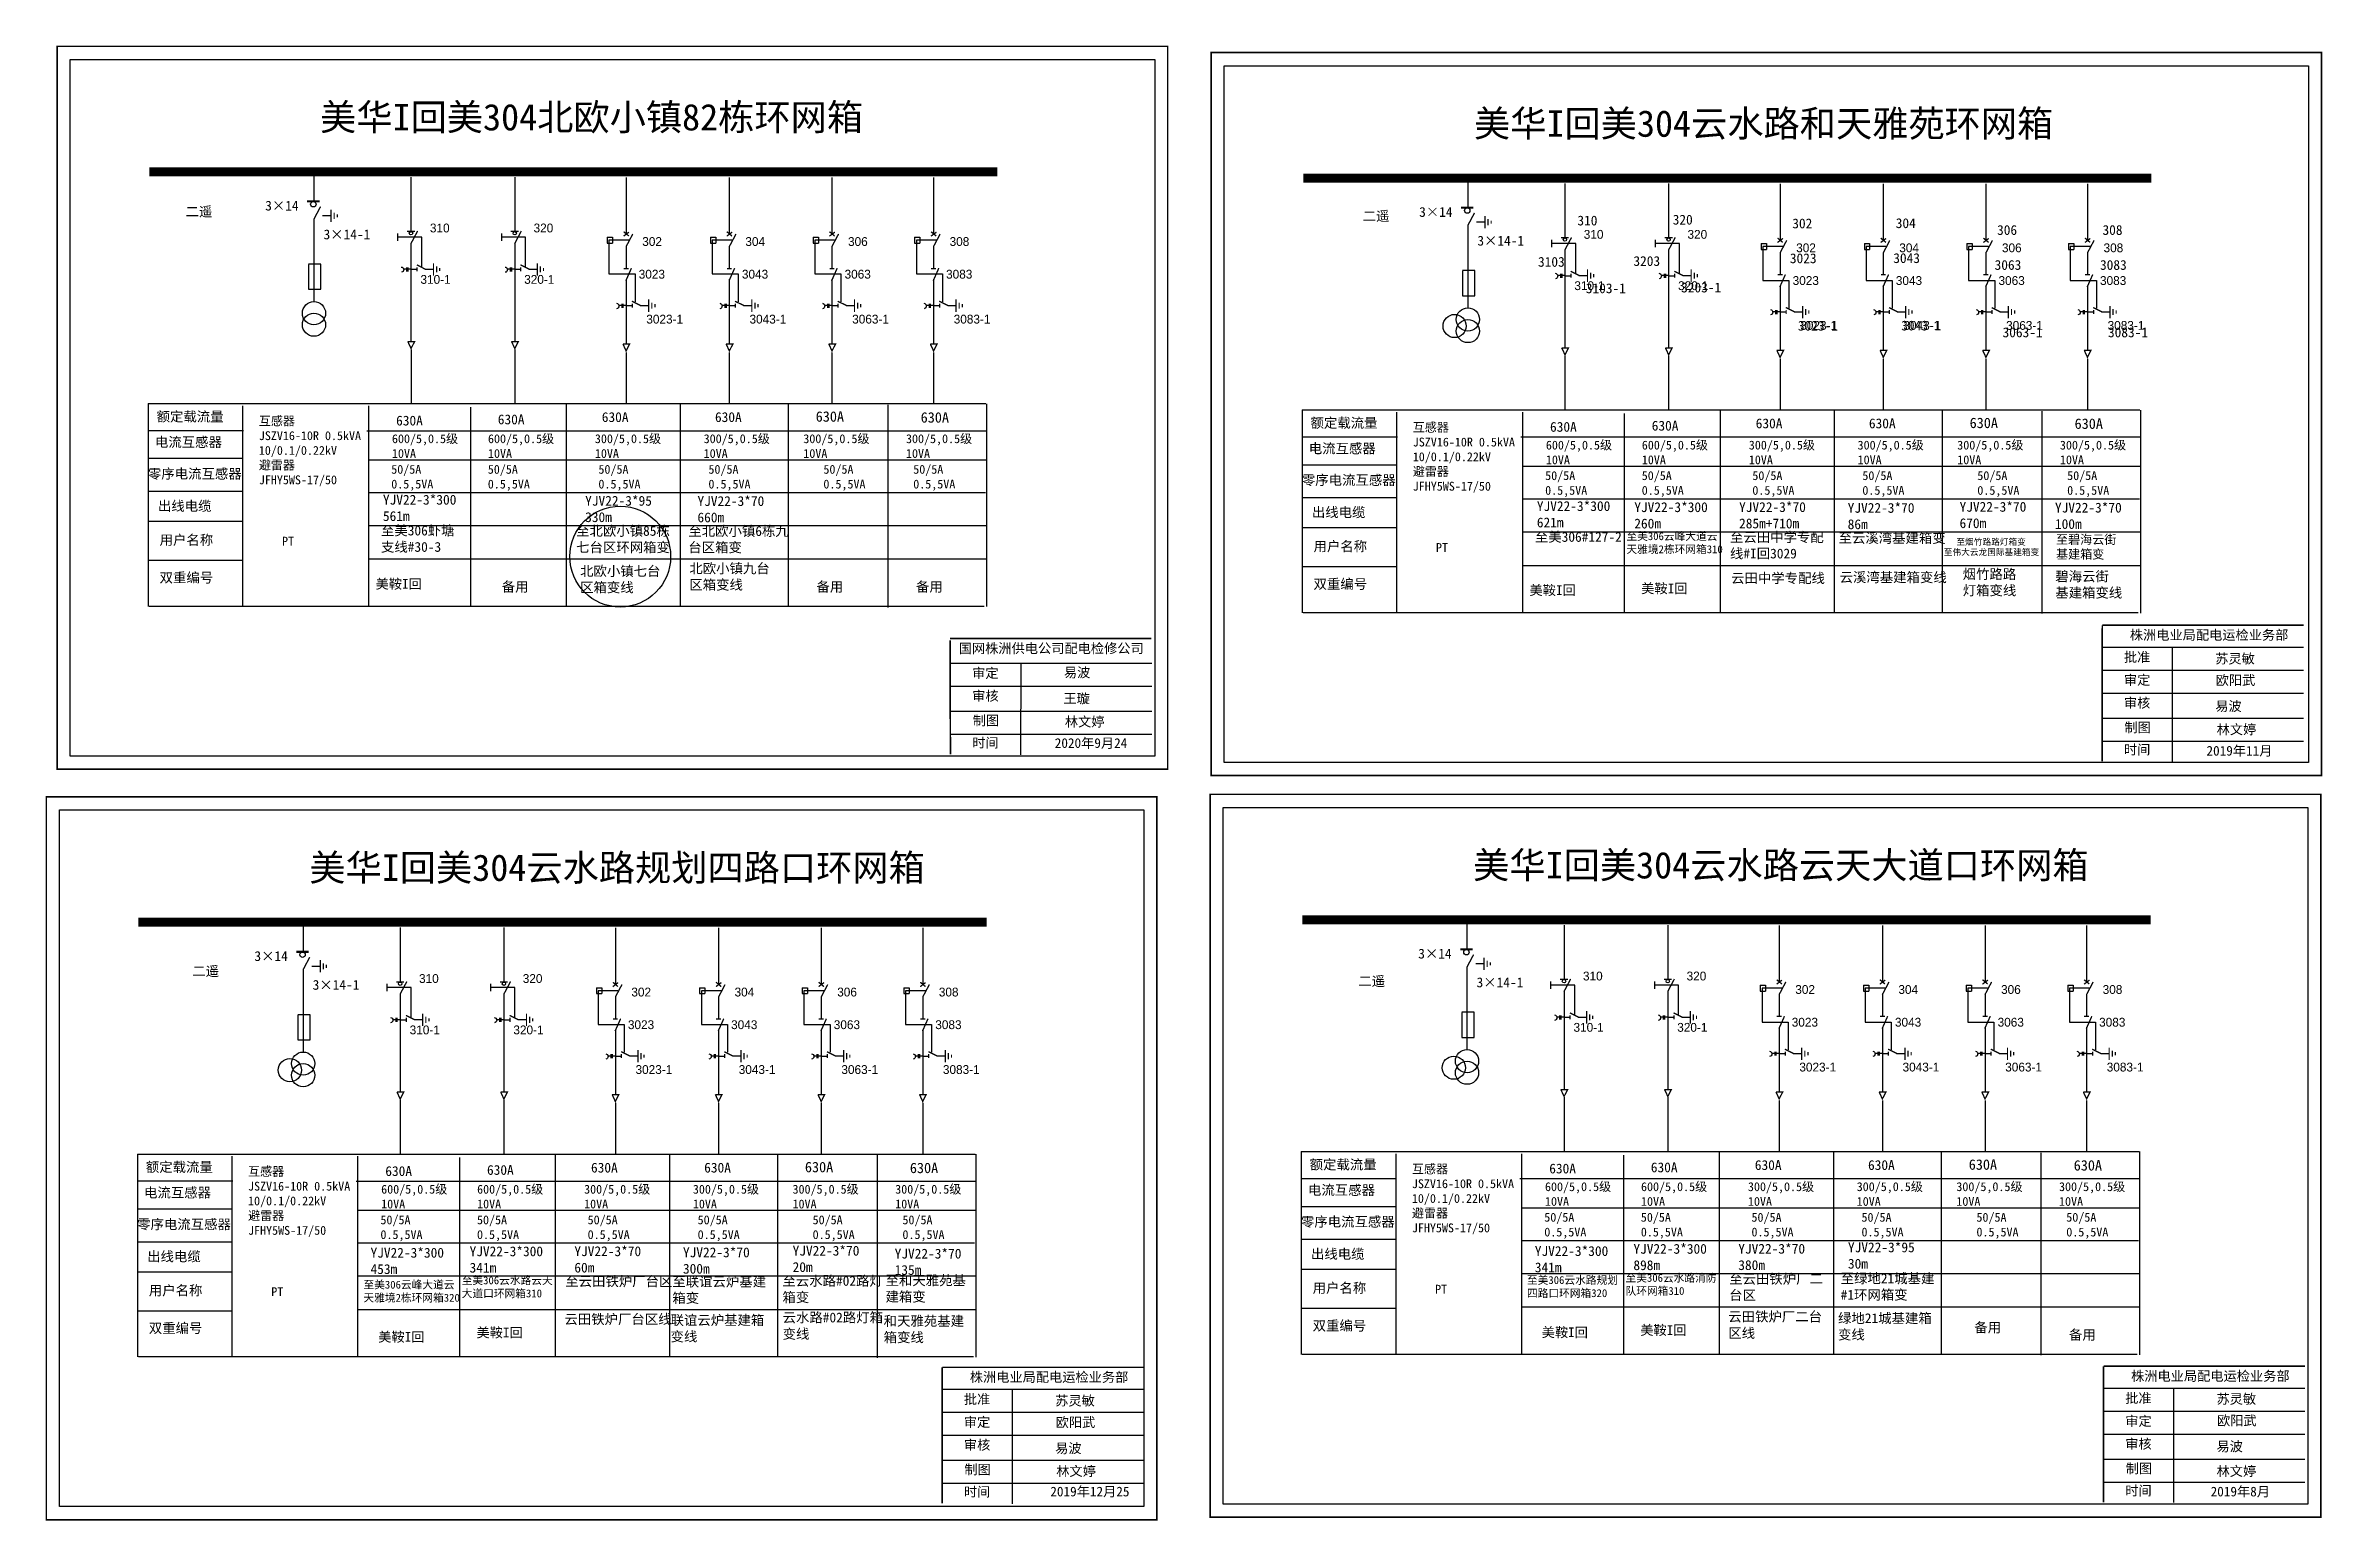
# Model space of a CAD drawing. Extents: x 1153 to 1542, y -377 to -122.
# Drawn here: x 1152.8 to 1410.1, y -288.7 to -122 of the extents above; entities that cross this region are included whole.
import ezdxf

# ---------------------------------------------------------------- set-up
doc = ezdxf.new("R2010")
doc.units = 0
doc.header["$LTSCALE"] = 5
doc.linetypes.add('ACAD_ISO02W100', pattern=[15, 12, -3])
doc.linetypes.add('CENTER', pattern=[50.8, 31.75, -6.35, 6.35, -6.35])
doc.layers.get('0').update_dxf_attribs({"linetype": 'CONTINUOUS'})
doc.layers.add('2', color=7, linetype='CONTINUOUS')
doc.styles.add('hztxt_txtstyle_0.00_0_0', font='simkai.ttf')
doc.styles.add('hztxt_txtstyle_1.80_0_0', font='', dxfattribs={"height": 1.8, "bigfont": 'hztxt.shx'})
doc.styles.add('hztxt_txtstyle_2.70_0_0', font='simkai.ttf', dxfattribs={"height": 2.7})
doc.styles.add('KaiTi_txtstyle_1.00_0_0', font='simkai.ttf', dxfattribs={"height": 1})
doc.styles.add('KaiTi_txtstyle_1.11_0_0', font='simkai.ttf', dxfattribs={"height": 1.109414})
doc.styles.add('字体', font='', dxfattribs={"height": 2.5})
doc.styles.add('楷体_GB2312_txtstyle_1.09_0_0', font='', dxfattribs={"height": 1.0944})
doc.styles.get('hztxt_txtstyle_1.80_0_0').set_extended_font_data('hztxt')
doc.styles.get('字体').set_extended_font_data('楷体_GB2312')
doc.styles.get('楷体_GB2312_txtstyle_1.09_0_0').set_extended_font_data('楷体_GB2312')

msp = doc.modelspace()

# ---------------------------------------------------------------- texts
at = {"color": 0, "linetype": 'Continuous', "style": 'hztxt_txtstyle_2.70_0_0'}
for s, p in [('3×14', (1177.64, -140.61)), ('3×14', (1308.02, -141.32)), ('310', (1325.9, -142.29)), ('320', (1336.67, -142.19)), ('3×14-1', (1184.23, -143.86)), ('3×14-1', (1314.6, -144.57)), ('302', (1350.18, -142.62)), ('304', (1361.87, -142.59)), ('306', (1373.32, -143.36)), ('308', (1385.23, -143.36)), ('3103', (1321.45, -146.96)), ('3203', (1332.23, -146.87)), ('3023', (1349.91, -146.56)), ('3043', (1361.59, -146.54)), ('3063', (1373.04, -147.31)), ('3083', (1384.95, -147.31)), ('3103-1', (1326.85, -149.95)), ('3203-1', (1337.62, -149.86)), ('3023-1', (1350.81, -154.18)), ('3043-1', (1362.49, -154.16)), ('3063-1', (1373.94, -154.93)), ('3083-1', (1385.85, -154.93)), ('3×14', (1176.42, -225.43)), ('3×14', (1307.92, -225.15)), ('3×14-1', (1183, -228.68)), ('3×14-1', (1314.51, -228.4))]:
    msp.add_text(s, height=1.109, dxfattribs=at).set_placement(p)
at = {"color": 0, "style": 'hztxt_txtstyle_1.80_0_0'}
for s, p in [('310', (1196.25, -143.08)), ('320', (1207.96, -143.08)), ('302', (1220.24, -144.61)), ('304', (1231.89, -144.61)), ('306', (1243.49, -144.61)), ('308', (1254.97, -144.61)), ('310', (1326.62, -143.8)), ('320', (1338.34, -143.8)), ('302', (1350.62, -145.32)), ('304', (1362.27, -145.32)), ('306', (1373.87, -145.32)), ('308', (1385.35, -145.32)), ('310-1', (1195.18, -148.89)), ('320-1', (1206.9, -148.89)), ('3023', (1219.84, -148.3)), ('3043', (1231.5, -148.3)), ('3063', (1243.1, -148.3)), ('3083', (1254.57, -148.3)), ('310-1', (1325.56, -149.6)), ('320-1', (1337.28, -149.6)), ('3023', (1350.22, -149.02)), ('3043', (1361.88, -149.02)), ('3063', (1373.48, -149.02)), ('3083', (1384.95, -149.02)), ('3023-1', (1220.7, -153.38)), ('3043-1', (1232.36, -153.38)), ('3063-1', (1243.96, -153.38)), ('3083-1', (1255.43, -153.38)), ('3023-1', (1351.08, -154.09)), ('3043-1', (1362.74, -154.09)), ('3063-1', (1374.34, -154.09)), ('3083-1', (1385.81, -154.09)), ('310', (1195.02, -227.91)), ('320', (1206.74, -227.91)), ('302', (1219.01, -229.44)), ('304', (1230.67, -229.44)), ('306', (1242.27, -229.44)), ('308', (1253.75, -229.44)), ('310', (1326.53, -227.63)), ('320', (1338.24, -227.63)), ('302', (1350.52, -229.15)), ('304', (1362.17, -229.15)), ('306', (1373.77, -229.15)), ('308', (1385.25, -229.15)), ('310-1', (1193.96, -233.72)), ('320-1', (1205.68, -233.72)), ('3023', (1218.62, -233.13)), ('3043', (1230.28, -233.13)), ('3063', (1241.88, -233.13)), ('3083', (1253.35, -233.13)), ('310-1', (1325.46, -233.43)), ('320-1', (1337.18, -233.43)), ('3023', (1350.12, -232.85)), ('3043', (1361.78, -232.85)), ('3063', (1373.38, -232.85)), ('3083', (1384.85, -232.85)), ('3023-1', (1219.48, -238.2)), ('3043-1', (1231.14, -238.2)), ('3063-1', (1242.74, -238.2)), ('3083-1', (1254.21, -238.2)), ('3023-1', (1350.98, -237.92)), ('3043-1', (1362.64, -237.92)), ('3063-1', (1374.24, -237.92)), ('3083-1', (1385.71, -237.92))]:
    msp.add_text(s, height=0.998, dxfattribs=at).set_placement(p)
at = {"char_height": 3, "width": 98.4215, "attachment_point": 1, "style": '字体'}
for s, insert in [('{\\fSimSun|b0|i0|c134|p2;\\C0;美华I回美304北欧小镇82栋环\\C256;网箱}', (1183.84, -128.55)), ('{\\fSimSun|b0|i0|c134|p2;\\C0;美华I回美304云水路和天雅苑环网箱}', (1314.22, -129.27)), ('{\\fSimSun|b0|i0|c134|p2;\\C0;美华I回美304云水路规划四路口环网箱}', (1182.62, -213.38)), ('{\\fSimSun|b0|i0|c134|p2;\\C0;美华I回美304云水路云天大道口环网箱}', (1314.12, -213.1))]:
    msp.add_mtext(s, dxfattribs=dict(at, insert=insert))
at = {"color": 0, "linetype": 'Continuous', "attachment_point": 1}
for s, insert, char_height, width, style in [('{\\fSimSun|b0|i0|c134|p2;二遥}', (1168.64, -140.17), 1.1094, 17.8852, 'hztxt_txtstyle_2.70_0_0'), ('{\\fSimSun|b0|i0|c134|p2;二遥}', (1301.64, -140.67), 1.1094, 17.8852, 'hztxt_txtstyle_2.70_0_0'), ('{\\fSimSun|b0|i0|c134|p2;额定载流量}', (1165.37, -163.34), 1.1094, 17.8852, 'hztxt_txtstyle_2.70_0_0'), ('\\A1;{\\fSimSun|b0|i0|c134|p2;互感器\\PJSZV16-10R 0.5kVA\\P10/0.1/0.22kV\\P避雷器\\PJFHY5WS-17/50}', (1176.92, -163.89), 0.9985, 18.4113, 'hztxt_txtstyle_2.70_0_0'), ('{\\fSimSun|b0|i0|c134|p2;630A}', (1192.43, -163.79), 1.1094, 17.8852, 'hztxt_txtstyle_2.70_0_0'), ('{\\fSimSun|b0|i0|c134|p2;630A}', (1203.92, -163.66), 1.1094, 17.8852, 'hztxt_txtstyle_2.70_0_0'), ('{\\fSimSun|b0|i0|c134|p2;630A}', (1215.67, -163.4), 1.1094, 17.8852, 'hztxt_txtstyle_2.70_0_0'), ('{\\fSimSun|b0|i0|c134|p2;630A}', (1228.46, -163.4), 1.1094, 17.8852, 'hztxt_txtstyle_2.70_0_0'), ('{\\fSimSun|b0|i0|c134|p2;630A}', (1239.84, -163.3), 1.1757, 9.454, 'hztxt_txtstyle_0.00_0_0'), ('{\\fSimSun|b0|i0|c134|p2;630A}', (1251.7, -163.4), 1.1757, 9.454, 'hztxt_txtstyle_0.00_0_0'), ('{\\fSimSun|b0|i0|c134|p2;额定载流量}', (1295.75, -164.05), 1.1094, 17.8852, 'hztxt_txtstyle_2.70_0_0'), ('\\A1;{\\fSimSun|b0|i0|c134|p2;互感器\\PJSZV16-10R 0.5kVA\\P10/0.1/0.22kV\\P避雷器\\PJFHY5WS-17/50}', (1307.3, -164.61), 0.9985, 18.4113, 'hztxt_txtstyle_2.70_0_0'), ('{\\fSimSun|b0|i0|c134|p2;630A}', (1322.81, -164.5), 1.1094, 17.8852, 'hztxt_txtstyle_2.70_0_0'), ('{\\fSimSun|b0|i0|c134|p2;630A}', (1334.3, -164.37), 1.1094, 17.8852, 'hztxt_txtstyle_2.70_0_0'), ('{\\fSimSun|b0|i0|c134|p2;630A}', (1346.05, -164.11), 1.1094, 17.8852, 'hztxt_txtstyle_2.70_0_0'), ('{\\fSimSun|b0|i0|c134|p2;630A}', (1358.84, -164.11), 1.1094, 17.8852, 'hztxt_txtstyle_2.70_0_0'), ('{\\fSimSun|b0|i0|c134|p2;630A}', (1370.22, -164.02), 1.1757, 9.454, 'hztxt_txtstyle_0.00_0_0'), ('{\\fSimSun|b0|i0|c134|p2;630A}', (1382.08, -164.11), 1.1757, 9.454, 'hztxt_txtstyle_0.00_0_0'), ('{\\fSimSun|b0|i0|c134|p2;电流互感器}', (1165.18, -166.22), 1.1094, 17.8852, 'hztxt_txtstyle_2.70_0_0'), ('\\A1;{\\fSimSun|b0|i0|c134|p2;600/5,0.5级\\P10VA}', (1191.96, -165.9), 0.9985, 18.4113, 'hztxt_txtstyle_2.70_0_0'), ('\\A1;{\\fSimSun|b0|i0|c134|p2;600/5,0.5级\\P10VA}', (1202.81, -165.9), 0.9985, 18.4113, 'hztxt_txtstyle_2.70_0_0'), ('\\A1;{\\fSimSun|b0|i0|c134|p2;300/5,0.5级\\P10VA}', (1214.89, -165.9), 0.9985, 18.4113, 'hztxt_txtstyle_2.70_0_0'), ('\\A1;{\\fSimSun|b0|i0|c134|p2;300/5,0.5级\\P10VA}', (1227.18, -165.9), 0.9985, 18.4113, 'hztxt_txtstyle_2.70_0_0'), ('\\A1;{\\fSimSun|b0|i0|c134|p2;300/5,0.5级\\P10VA}', (1238.44, -165.9), 0.9985, 18.4113, 'hztxt_txtstyle_2.70_0_0'), ('\\A1;{\\fSimSun|b0|i0|c134|p2;300/5,0.5级\\P10VA}', (1250.04, -165.9), 0.9985, 18.4113, 'hztxt_txtstyle_2.70_0_0'), ('{\\fSimSun|b0|i0|c134|p2;电流互感器}', (1295.55, -166.94), 1.1094, 17.8852, 'hztxt_txtstyle_2.70_0_0'), ('\\A1;{\\fSimSun|b0|i0|c134|p2;600/5,0.5级\\P10VA}', (1322.34, -166.62), 0.9985, 18.4113, 'hztxt_txtstyle_2.70_0_0'), ('\\A1;{\\fSimSun|b0|i0|c134|p2;600/5,0.5级\\P10VA}', (1333.18, -166.62), 0.9985, 18.4113, 'hztxt_txtstyle_2.70_0_0'), ('\\A1;{\\fSimSun|b0|i0|c134|p2;300/5,0.5级\\P10VA}', (1345.27, -166.62), 0.9985, 18.4113, 'hztxt_txtstyle_2.70_0_0'), ('\\A1;{\\fSimSun|b0|i0|c134|p2;300/5,0.5级\\P10VA}', (1357.56, -166.62), 0.9985, 18.4113, 'hztxt_txtstyle_2.70_0_0'), ('\\A1;{\\fSimSun|b0|i0|c134|p2;300/5,0.5级\\P10VA}', (1368.82, -166.62), 0.9985, 18.4113, 'hztxt_txtstyle_2.70_0_0'), ('\\A1;{\\fSimSun|b0|i0|c134|p2;300/5,0.5级\\P10VA}', (1380.42, -166.62), 0.9985, 18.4113, 'hztxt_txtstyle_2.70_0_0'), ('{\\fSimSun|b0|i0|c134|p2;零序电流互感器}', (1164.39, -169.8), 1.1094, 17.8852, 'hztxt_txtstyle_2.70_0_0'), ('{\\fSimSun|b0|i0|c134|p2;50/5A\\P0.5,5VA}', (1191.88, -169.36), 0.9985, 17.8852, 'hztxt_txtstyle_2.70_0_0'), ('{\\fSimSun|b0|i0|c134|p2;50/5A\\P0.5,5VA}', (1202.79, -169.36), 0.9985, 17.8852, 'hztxt_txtstyle_2.70_0_0'), ('{\\fSimSun|b0|i0|c134|p2;50/5A\\P0.5,5VA}', (1215.29, -169.36), 0.9985, 17.8852, 'hztxt_txtstyle_2.70_0_0'), ('{\\fSimSun|b0|i0|c134|p2;50/5A\\P0.5,5VA}', (1227.72, -169.36), 0.9985, 17.8852, 'hztxt_txtstyle_2.70_0_0'), ('{\\fSimSun|b0|i0|c134|p2;50/5A\\P0.5,5VA}', (1240.71, -169.36), 0.9985, 17.8852, 'hztxt_txtstyle_2.70_0_0'), ('{\\fSimSun|b0|i0|c134|p2;50/5A\\P0.5,5VA}', (1250.86, -169.36), 0.9985, 17.8852, 'hztxt_txtstyle_2.70_0_0'), ('{\\fSimSun|b0|i0|c134|p2;零序电流互感器}', (1294.77, -170.51), 1.1094, 17.8852, 'hztxt_txtstyle_2.70_0_0'), ('{\\fSimSun|b0|i0|c134|p2;50/5A\\P0.5,5VA}', (1322.26, -170.07), 0.9985, 17.8852, 'hztxt_txtstyle_2.70_0_0'), ('{\\fSimSun|b0|i0|c134|p2;50/5A\\P0.5,5VA}', (1333.17, -170.07), 0.9985, 17.8852, 'hztxt_txtstyle_2.70_0_0'), ('{\\fSimSun|b0|i0|c134|p2;50/5A\\P0.5,5VA}', (1358.1, -170.07), 0.9985, 17.8852, 'hztxt_txtstyle_2.70_0_0'), ('{\\fSimSun|b0|i0|c134|p2;50/5A\\P0.5,5VA}', (1371.09, -170.07), 0.9985, 17.8852, 'hztxt_txtstyle_2.70_0_0'), ('{\\fSimSun|b0|i0|c134|p2;50/5A\\P0.5,5VA}', (1381.24, -170.07), 0.9985, 17.8852, 'hztxt_txtstyle_2.70_0_0'), ('{\\fSimSun|b0|i0|c134|p2;出线电缆}', (1165.52, -173.44), 1.1094, 17.8852, 'hztxt_txtstyle_2.70_0_0'), ('{\\fSimSun|b0|i0|c134|p2;YJV22-3*300 \\P561m}', (1190.94, -172.74), 1.1094, 17.8852, 'hztxt_txtstyle_2.70_0_0'), ('{\\fSimSun|b0|i0|c134|p2;YJV22-3*95\\P330m}', (1213.79, -172.86), 1.1094, 17.8852, 'hztxt_txtstyle_2.70_0_0'), ('{\\fSimSun|b0|i0|c134|p2;YJV22-3*70\\P660m}', (1226.48, -172.89), 1.1094, 17.8852, 'hztxt_txtstyle_2.70_0_0'), ('{\\fSimSun|b0|i0|c134|p2;出线电缆}', (1295.9, -174.15), 1.1094, 17.8852, 'hztxt_txtstyle_2.70_0_0'), ('{\\fSimSun|b0|i0|c134|p2;YJV22-3*300 \\P621m}', (1321.32, -173.46), 1.1094, 17.8852, 'hztxt_txtstyle_2.70_0_0'), ('{\\fSimSun|b0|i0|c134|p2;YJV22-3*300 \\P260m}', (1332.33, -173.58), 1.1094, 17.8852, 'hztxt_txtstyle_2.70_0_0'), ('{\\fSimSun|b0|i0|c134|p2;用户名称}', (1165.71, -177.28), 1.1094, 17.8852, 'hztxt_txtstyle_2.70_0_0'), ('{\\fSimSun|b0|i0|c134|p2;PT}', (1179.54, -177.48), 1.0024, 7.7986, 'hztxt_txtstyle_0.00_0_0'), ('{\\fSimSun|b0|i0|c134|p2;至美306虾塘支线#30-3}', (1190.72, -176.22), 1.1094, 9.6036, 'hztxt_txtstyle_2.70_0_0'), ('{\\fSimSun|b0|i0|c134|p2;至北欧小镇85栋七台区环网箱变}', (1212.77, -176.26), 1.1094, 11.6597, 'hztxt_txtstyle_2.70_0_0'), ('{\\fSimSun|b0|i0|c134|p2;至北欧小镇6栋九台区箱变}', (1225.45, -176.28), 1.1094, 11.6597, 'hztxt_txtstyle_2.70_0_0'), ('{\\fSimSun|b0|i0|c134|p2;至美306#127-2}', (1321.1, -176.94), 1.1094, 9.6036, 'hztxt_txtstyle_2.70_0_0'), ('{\\fSimSun|b0|i0|c134|p2;至美306云峰大道云天雅境2栋环网箱310}', (1331.44, -176.97), 0.8875, 10.9222, 'hztxt_txtstyle_2.70_0_0'), ('{\\fSimSun|b0|i0|c134|p2;用户名称}', (1296.09, -178), 1.1094, 17.8852, 'hztxt_txtstyle_2.70_0_0'), ('{\\fSimSun|b0|i0|c134|p2;PT}', (1309.92, -178.2), 1.0024, 7.7986, 'hztxt_txtstyle_0.00_0_0'), ('{\\fSimSun|b0|i0|c134|p2;双重编号}', (1165.71, -181.54), 1.1094, 17.8852, 'hztxt_txtstyle_2.70_0_0'), ('{\\fSimSun|b0|i0|c134|p2;备用}', (1204.37, -182.57), 1.1094, 17.8852, 'hztxt_txtstyle_2.70_0_0'), ('{\\fSimSun|b0|i0|c134|p2;北欧小镇七台区箱变线}', (1213.22, -180.8), 1.1094, 9.5845, 'hztxt_txtstyle_2.70_0_0'), ('{\\fSimSun|b0|i0|c134|p2;北欧小镇九台区箱变线}', (1225.56, -180.5), 1.1094, 9.5845, 'hztxt_txtstyle_2.70_0_0'), ('{\\fSimSun|b0|i0|c134|p2;备用}', (1239.93, -182.57), 1.1094, 17.8852, 'hztxt_txtstyle_2.70_0_0'), ('{\\fSimSun|b0|i0|c134|p2;备用}', (1251.17, -182.57), 1.1094, 17.8852, 'hztxt_txtstyle_2.70_0_0'), ('{\\fSimSun|b0|i0|c134|p2;双重编号}', (1296.09, -182.26), 1.1094, 17.8852, 'hztxt_txtstyle_2.70_0_0'), ('国网株洲供电公司配电检修公司', (1256, -189.54), 1.0944, 29.9201, '字体'), ('{\\fKaiTi_GB2312|b0|i0|c134|p49;批准}', (1387.65, -190.53), 1.0944, 8.5588, '字体'), ('株洲电业局配电运检业务部', (1388.32, -188.03), 1.0944, 29.9201, '字体'), ('\\f\uffbfﾬￌﾣﾤ_GB2312|b0|i0|c134|p49;审定', (1257.52, -192.34), 1.0944, 8.5588, '字体'), ('易波', (1267.88, -192.27), 1.094, 8.5588, '字体'), ('{\\fSimSun|b0|i0|c134|p2;苏灵敏}', (1397.97, -190.71), 1.0944, 8.5588, '字体'), ('\\f\uffbfﾬￌﾣﾤ_GB2312|b0|i0|c134|p49;审核', (1257.52, -194.92), 1.0944, 8.5588, '字体'), ('王璇', (1267.83, -195.21), 1.094, 8.5588, '字体'), ('\\f\uffbfﾬￌﾣﾤ_GB2312|b0|i0|c134|p49;审定', (1387.65, -193.12), 1.0944, 8.5588, '字体'), ('{\\fSimSun|b0|i0|c134|p2;欧阳武}', (1398.02, -193.14), 1.0944, 8.5588, '字体'), ('\\f\uffbfﾬￌﾣﾤ_GB2312|b0|i0|c134|p49;制图', (1257.58, -197.7), 1.0944, 8.5588, '字体'), ('{\\fSimSun|b0|i0|c134|p2;林文婷}', (1267.99, -197.84), 1.0944, 8.5588, '字体'), ('\\f\uffbfﾬￌﾣﾤ_GB2312|b0|i0|c134|p49;审核', (1387.65, -195.7), 1.0944, 8.5588, '字体'), ('易波', (1397.97, -196.08), 1.094, 8.5588, '字体'), ('\\f\uffbfﾬￌﾣﾤ_GB2312|b0|i0|c134|p49;时间', (1257.52, -200.21), 1.0944, 8.5588, '字体'), ('2020{\\fSimSun|b0|i0|c134|p2;年}9{\\fSimSun|b0|i0|c134|p2;月24}', (1266.85, -200.25), 1.0944, 16.0081, '字体'), ('\\f\uffbfﾬￌﾣﾤ_GB2312|b0|i0|c134|p49;制图', (1387.71, -198.48), 1.0944, 8.5588, '字体'), ('\\f\uffbfﾬￌﾣﾤ_GB2312|b0|i0|c134|p49;时间', (1387.65, -200.99), 1.0944, 8.5588, '字体'), ('{\\fSimSun|b0|i0|c134|p2;二遥}', (1169.4, -226.02), 1.1094, 17.8852, 'hztxt_txtstyle_2.70_0_0'), ('{\\fSimSun|b0|i0|c134|p2;二遥}', (1301.15, -227.15), 1.1094, 17.8852, 'hztxt_txtstyle_2.70_0_0'), ('{\\fSimSun|b0|i0|c134|p2;额定载流量}', (1164.15, -248.16), 1.1094, 17.8852, 'hztxt_txtstyle_2.70_0_0'), ('\\A1;{\\fSimSun|b0|i0|c134|p2;互感器\\PJSZV16-10R 0.5kVA\\P10/0.1/0.22kV\\P避雷器\\PJFHY5WS-17/50}', (1175.7, -248.72), 0.9985, 18.4113, 'hztxt_txtstyle_2.70_0_0'), ('{\\fSimSun|b0|i0|c134|p2;630A}', (1191.21, -248.62), 1.1094, 17.8852, 'hztxt_txtstyle_2.70_0_0'), ('{\\fSimSun|b0|i0|c134|p2;630A}', (1202.7, -248.49), 1.1094, 17.8852, 'hztxt_txtstyle_2.70_0_0'), ('{\\fSimSun|b0|i0|c134|p2;630A}', (1214.45, -248.23), 1.1094, 17.8852, 'hztxt_txtstyle_2.70_0_0'), ('{\\fSimSun|b0|i0|c134|p2;630A}', (1227.24, -248.23), 1.1094, 17.8852, 'hztxt_txtstyle_2.70_0_0'), ('{\\fSimSun|b0|i0|c134|p2;630A}', (1238.62, -248.13), 1.1757, 9.454, 'hztxt_txtstyle_0.00_0_0'), ('{\\fSimSun|b0|i0|c134|p2;630A}', (1250.48, -248.23), 1.1757, 9.454, 'hztxt_txtstyle_0.00_0_0'), ('{\\fSimSun|b0|i0|c134|p2;额定载流量}', (1295.65, -247.88), 1.1094, 17.8852, 'hztxt_txtstyle_2.70_0_0'), ('\\A1;{\\fSimSun|b0|i0|c134|p2;互感器\\PJSZV16-10R 0.5kVA\\P10/0.1/0.22kV\\P避雷器\\PJFHY5WS-17/50}', (1307.2, -248.44), 0.9985, 18.4113, 'hztxt_txtstyle_2.70_0_0'), ('{\\fSimSun|b0|i0|c134|p2;630A}', (1322.72, -248.33), 1.1094, 17.8852, 'hztxt_txtstyle_2.70_0_0'), ('{\\fSimSun|b0|i0|c134|p2;630A}', (1334.2, -248.2), 1.1094, 17.8852, 'hztxt_txtstyle_2.70_0_0'), ('{\\fSimSun|b0|i0|c134|p2;630A}', (1345.95, -247.94), 1.1094, 17.8852, 'hztxt_txtstyle_2.70_0_0'), ('{\\fSimSun|b0|i0|c134|p2;630A}', (1358.74, -247.94), 1.1094, 17.8852, 'hztxt_txtstyle_2.70_0_0'), ('{\\fSimSun|b0|i0|c134|p2;630A}', (1370.12, -247.85), 1.1757, 9.454, 'hztxt_txtstyle_0.00_0_0'), ('{\\fSimSun|b0|i0|c134|p2;630A}', (1381.98, -247.94), 1.1757, 9.454, 'hztxt_txtstyle_0.00_0_0'), ('{\\fSimSun|b0|i0|c134|p2;电流互感器}', (1163.95, -251.05), 1.1094, 17.8852, 'hztxt_txtstyle_2.70_0_0'), ('\\A1;{\\fSimSun|b0|i0|c134|p2;600/5,0.5级\\P10VA}', (1190.74, -250.73), 0.9985, 18.4113, 'hztxt_txtstyle_2.70_0_0'), ('\\A1;{\\fSimSun|b0|i0|c134|p2;600/5,0.5级\\P10VA}', (1201.58, -250.73), 0.9985, 18.4113, 'hztxt_txtstyle_2.70_0_0'), ('\\A1;{\\fSimSun|b0|i0|c134|p2;300/5,0.5级\\P10VA}', (1213.67, -250.73), 0.9985, 18.4113, 'hztxt_txtstyle_2.70_0_0'), ('\\A1;{\\fSimSun|b0|i0|c134|p2;300/5,0.5级\\P10VA}', (1225.96, -250.73), 0.9985, 18.4113, 'hztxt_txtstyle_2.70_0_0'), ('\\A1;{\\fSimSun|b0|i0|c134|p2;300/5,0.5级\\P10VA}', (1237.22, -250.73), 0.9985, 18.4113, 'hztxt_txtstyle_2.70_0_0'), ('\\A1;{\\fSimSun|b0|i0|c134|p2;300/5,0.5级\\P10VA}', (1248.82, -250.73), 0.9985, 18.4113, 'hztxt_txtstyle_2.70_0_0'), ('{\\fSimSun|b0|i0|c134|p2;电流互感器}', (1295.46, -250.76), 1.1094, 17.8852, 'hztxt_txtstyle_2.70_0_0'), ('\\A1;{\\fSimSun|b0|i0|c134|p2;600/5,0.5级\\P10VA}', (1322.24, -250.44), 0.9985, 18.4113, 'hztxt_txtstyle_2.70_0_0'), ('\\A1;{\\fSimSun|b0|i0|c134|p2;600/5,0.5级\\P10VA}', (1333.09, -250.44), 0.9985, 18.4113, 'hztxt_txtstyle_2.70_0_0'), ('\\A1;{\\fSimSun|b0|i0|c134|p2;300/5,0.5级\\P10VA}', (1345.17, -250.44), 0.9985, 18.4113, 'hztxt_txtstyle_2.70_0_0'), ('\\A1;{\\fSimSun|b0|i0|c134|p2;300/5,0.5级\\P10VA}', (1357.46, -250.44), 0.9985, 18.4113, 'hztxt_txtstyle_2.70_0_0'), ('\\A1;{\\fSimSun|b0|i0|c134|p2;300/5,0.5级\\P10VA}', (1368.72, -250.44), 0.9985, 18.4113, 'hztxt_txtstyle_2.70_0_0'), ('\\A1;{\\fSimSun|b0|i0|c134|p2;300/5,0.5级\\P10VA}', (1380.32, -250.44), 0.9985, 18.4113, 'hztxt_txtstyle_2.70_0_0'), ('{\\fSimSun|b0|i0|c134|p2;零序电流互感器}', (1163.17, -254.63), 1.1094, 17.8852, 'hztxt_txtstyle_2.70_0_0'), ('{\\fSimSun|b0|i0|c134|p2;50/5A\\P0.5,5VA}', (1190.66, -254.19), 0.9985, 17.8852, 'hztxt_txtstyle_2.70_0_0'), ('{\\fSimSun|b0|i0|c134|p2;50/5A\\P0.5,5VA}', (1201.57, -254.19), 0.9985, 17.8852, 'hztxt_txtstyle_2.70_0_0'), ('{\\fSimSun|b0|i0|c134|p2;50/5A\\P0.5,5VA}', (1239.49, -254.19), 0.9985, 17.8852, 'hztxt_txtstyle_2.70_0_0'), ('{\\fSimSun|b0|i0|c134|p2;50/5A\\P0.5,5VA}', (1249.64, -254.19), 0.9985, 17.8852, 'hztxt_txtstyle_2.70_0_0'), ('{\\fSimSun|b0|i0|c134|p2;零序电流互感器}', (1294.67, -254.34), 1.1094, 17.8852, 'hztxt_txtstyle_2.70_0_0'), ('{\\fSimSun|b0|i0|c134|p2;50/5A\\P0.5,5VA}', (1322.16, -253.9), 0.9985, 17.8852, 'hztxt_txtstyle_2.70_0_0'), ('{\\fSimSun|b0|i0|c134|p2;50/5A\\P0.5,5VA}', (1333.07, -253.9), 0.9985, 17.8852, 'hztxt_txtstyle_2.70_0_0'), ('{\\fSimSun|b0|i0|c134|p2;50/5A\\P0.5,5VA}', (1370.99, -253.9), 0.9985, 17.8852, 'hztxt_txtstyle_2.70_0_0'), ('{\\fSimSun|b0|i0|c134|p2;50/5A\\P0.5,5VA}', (1381.14, -253.9), 0.9985, 17.8852, 'hztxt_txtstyle_2.70_0_0'), ('{\\fSimSun|b0|i0|c134|p2;出线电缆}', (1164.3, -258.27), 1.1094, 17.8852, 'hztxt_txtstyle_2.70_0_0'), ('{\\fSimSun|b0|i0|c134|p2;YJV22-3*300 \\P453m}', (1189.54, -257.85), 1.1094, 17.8852, 'hztxt_txtstyle_2.70_0_0'), ('{\\fSimSun|b0|i0|c134|p2;YJV22-3*300 \\P341m}', (1200.73, -257.69), 1.1094, 17.8852, 'hztxt_txtstyle_2.70_0_0'), ('{\\fSimSun|b0|i0|c134|p2;YJV22-3*70\\P20m}', (1237.23, -257.62), 1.1094, 17.8852, 'hztxt_txtstyle_2.70_0_0'), ('{\\fSimSun|b0|i0|c134|p2;YJV22-3*70\\P135m}', (1248.76, -257.95), 1.1094, 17.8852, 'hztxt_txtstyle_2.70_0_0'), ('{\\fSimSun|b0|i0|c134|p2;出线电缆}', (1295.8, -257.98), 1.1094, 17.8852, 'hztxt_txtstyle_2.70_0_0'), ('{\\fSimSun|b0|i0|c134|p2;YJV22-3*300 \\P341m}', (1321.09, -257.66), 1.1094, 17.8852, 'hztxt_txtstyle_2.70_0_0'), ('{\\fSimSun|b0|i0|c134|p2;YJV22-3*300 \\P898m}', (1332.23, -257.41), 1.1094, 17.8852, 'hztxt_txtstyle_2.70_0_0'), ('{\\fSimSun|b0|i0|c134|p2;用户名称}', (1164.49, -262.11), 1.1094, 17.8852, 'hztxt_txtstyle_2.70_0_0'), ('{\\fSimSun|b0|i0|c134|p2;PT}', (1178.32, -262.31), 1.0024, 7.7986, 'hztxt_txtstyle_0.00_0_0'), ('{\\fSimSun|b0|i0|c134|p2;至美306云峰大道云天雅境2栋环网箱320}', (1188.74, -261.57), 0.8875, 10.9222, 'hztxt_txtstyle_2.70_0_0'), ('{\\fSimSun|b0|i0|c134|p2;至美306云水路云天大道口环网箱310}', (1199.84, -261.08), 0.8875, 10.9222, 'hztxt_txtstyle_2.70_0_0'), ('{\\fSimSun|b0|i0|c134|p2;至云水路#02路灯箱变}', (1236.08, -261.03), 1.1094, 11.6597, 'hztxt_txtstyle_2.70_0_0'), ('{\\fSimSun|b0|i0|c134|p2;至和天雅苑基建箱变}', (1247.73, -260.97), 1.1094, 10.2813, 'hztxt_txtstyle_2.70_0_0'), ('{\\fSimSun|b0|i0|c134|p2;用户名称}', (1295.99, -261.83), 1.1094, 17.8852, 'hztxt_txtstyle_2.70_0_0'), ('{\\fSimSun|b0|i0|c134|p2;PT}', (1309.82, -262.03), 1.0024, 7.7986, 'hztxt_txtstyle_0.00_0_0'), ('{\\fSimSun|b0|i0|c134|p2;至美306云水路规划四路口环网箱320}', (1320.2, -261.05), 0.8875, 10.9222, 'hztxt_txtstyle_2.70_0_0'), ('{\\fSimSun|b0|i0|c134|p2;至美306云水路消防队环网箱310}', (1331.34, -260.8), 0.8875, 10.9222, 'hztxt_txtstyle_2.70_0_0'), ('{\\fSimSun|b0|i0|c134|p2;双重编号}', (1164.49, -266.37), 1.1094, 17.8852, 'hztxt_txtstyle_2.70_0_0'), ('{\\fSimSun|b0|i0|c134|p2;云水路#02路灯箱变线}', (1236.1, -265.17), 1.1094, 11.6597, 'hztxt_txtstyle_2.70_0_0'), ('{\\fSimSun|b0|i0|c134|p2;和天雅苑基建箱变线}', (1247.52, -265.56), 1.1094, 10.2813, 'hztxt_txtstyle_2.70_0_0'), ('{\\fSimSun|b0|i0|c134|p2;双重编号}', (1295.99, -266.09), 1.1094, 17.8852, 'hztxt_txtstyle_2.70_0_0'), ('{\\fSimSun|b0|i0|c134|p2;备用}', (1370.75, -266.3), 1.1094, 17.8852, 'hztxt_txtstyle_2.70_0_0'), ('{\\fSimSun|b0|i0|c134|p2;备用}', (1381.45, -267.12), 1.1094, 17.8852, 'hztxt_txtstyle_2.70_0_0'), ('株洲电业局配电运检业务部', (1257.25, -271.91), 1.0944, 29.9201, '字体'), ('株洲电业局配电运检业务部', (1388.46, -271.79), 1.0944, 29.9201, '字体'), ('{\\fKaiTi_GB2312|b0|i0|c134|p49;批准}', (1256.58, -274.41), 1.0944, 8.5588, '字体'), ('{\\fSimSun|b0|i0|c134|p2;苏灵敏}', (1266.9, -274.58), 1.0944, 8.5588, '字体'), ('{\\fKaiTi_GB2312|b0|i0|c134|p49;批准}', (1387.8, -274.29), 1.0944, 8.5588, '字体'), ('{\\fSimSun|b0|i0|c134|p2;苏灵敏}', (1398.11, -274.38), 1.0944, 8.5588, '字体'), ('\\f\uffbfﾬￌﾣﾤ_GB2312|b0|i0|c134|p49;审定', (1256.58, -277), 1.0944, 8.5588, '字体'), ('{\\fSimSun|b0|i0|c134|p2;欧阳武}', (1266.95, -277.02), 1.0944, 8.5588, '字体'), ('\\f\uffbfﾬￌﾣﾤ_GB2312|b0|i0|c134|p49;审定', (1387.8, -276.88), 1.0944, 8.5588, '字体'), ('{\\fSimSun|b0|i0|c134|p2;欧阳武}', (1398.17, -276.82), 1.0944, 8.5588, '字体'), ('\\f\uffbfﾬￌﾣﾤ_GB2312|b0|i0|c134|p49;审核', (1256.58, -279.58), 1.0944, 8.5588, '字体'), ('易波', (1266.9, -279.96), 1.094, 8.5588, '字体'), ('\\f\uffbfﾬￌﾣﾤ_GB2312|b0|i0|c134|p49;审核', (1387.8, -279.46), 1.0944, 8.5588, '字体'), ('易波', (1398.11, -279.75), 1.094, 8.5588, '字体'), ('\\f\uffbfﾬￌﾣﾤ_GB2312|b0|i0|c134|p49;制图', (1256.64, -282.36), 1.0944, 8.5588, '字体'), ('\\f\uffbfﾬￌﾣﾤ_GB2312|b0|i0|c134|p49;制图', (1387.86, -282.24), 1.0944, 8.5588, '字体'), ('\\f\uffbfﾬￌﾣﾤ_GB2312|b0|i0|c134|p49;时间', (1256.58, -284.87), 1.0944, 8.5588, '字体'), ('\\f\uffbfﾬￌﾣﾤ_GB2312|b0|i0|c134|p49;时间', (1387.8, -284.75), 1.0944, 8.5588, '字体')]:
    msp.add_mtext(s, dxfattribs=dict(at, insert=insert, char_height=char_height, width=width, style=style))
at = {"linetype": 'Continuous', "attachment_point": 1}
for s, insert, char_height, width, style in [('{\\fSimSun|b0|i0|c134|p2;50/5A\\P0.5,5VA}', (1345.67, -170.07), 0.9985, 17.8852, 'hztxt_txtstyle_2.70_0_0'), ('{\\fSimSun|b0|i0|c134|p2;YJV22-3*70\\P285m+710m}', (1344.17, -173.57), 1.1094, 17.8852, 'KaiTi_txtstyle_1.11_0_0'), ('{\\fSimSun|b0|i0|c134|p2;YJV22-3*70\\P86m}', (1356.44, -173.66), 1.1094, 17.8852, 'hztxt_txtstyle_2.70_0_0'), ('{\\fSimSun|b0|i0|c134|p2;YJV22-3*70\\P670m}', (1369.08, -173.54), 1.1094, 17.8852, 'KaiTi_txtstyle_1.11_0_0'), ('{\\fSimSun|b0|i0|c134|p2;YJV22-3*70\\P100m}', (1379.86, -173.63), 1.1094, 17.8852, 'KaiTi_txtstyle_1.11_0_0'), ('{\\fSimSun|b0|i0|c134|p2;至云田中学专配线#I回3029}', (1343.14, -176.97), 1.1094, 11.6597, 'KaiTi_txtstyle_1.11_0_0'), ('{\\fSimSun|b0|i0|c134|p2;至云溪湾基建箱变}', (1355.41, -177.06), 1.1094, 11.6597, 'hztxt_txtstyle_2.70_0_0'), ('{\\fSimSun|b0|i0|c134|p2;云田中学专配线}', (1343.27, -181.6), 1.1094, 11.6597, 'hztxt_txtstyle_2.70_0_0'), ('{\\fSimSun|b0|i0|c134|p2;云溪湾基建箱变线}', (1355.53, -181.5), 1.1094, 11.6597, 'hztxt_txtstyle_2.70_0_0'), ('{\\fSimSun|b0|i0|c134|p2;50/5A\\P0.5,5VA}', (1214.07, -254.19), 0.9985, 17.8852, 'hztxt_txtstyle_2.70_0_0'), ('{\\fSimSun|b0|i0|c134|p2;50/5A\\P0.5,5VA}', (1226.5, -254.19), 0.9985, 17.8852, 'hztxt_txtstyle_2.70_0_0'), ('{\\fSimSun|b0|i0|c134|p2;50/5A\\P0.5,5VA}', (1345.57, -253.9), 0.9985, 17.8852, 'hztxt_txtstyle_2.70_0_0'), ('{\\fSimSun|b0|i0|c134|p2;50/5A\\P0.5,5VA}', (1358, -253.9), 0.9985, 17.8852, 'hztxt_txtstyle_2.70_0_0'), ('{\\fSimSun|b0|i0|c134|p2;YJV22-3*95\\P30m}', (1356.47, -257.24), 1.1094, 17.8852, 'hztxt_txtstyle_2.70_0_0'), ('{\\fSimSun|b0|i0|c134|p2;YJV22-3*70\\P60m}', (1212.57, -257.68), 1.1094, 17.8852, 'hztxt_txtstyle_2.70_0_0'), ('{\\fSimSun|b0|i0|c134|p2;YJV22-3*70\\P300m}', (1224.84, -257.81), 1.1094, 17.8852, 'hztxt_txtstyle_2.70_0_0'), ('{\\fSimSun|b0|i0|c134|p2;YJV22-3*70\\P380m}', (1344.08, -257.4), 1.1094, 17.8852, 'hztxt_txtstyle_2.70_0_0'), ('{\\fSimSun|b0|i0|c134|p2;至云田铁炉厂台区}', (1211.54, -261.08), 1.1094, 11.6597, 'hztxt_txtstyle_2.70_0_0'), ('{\\fSimSun|b0|i0|c134|p2;至联谊云炉基建箱变}', (1223.64, -261.11), 1.1094, 11.6597, 'hztxt_txtstyle_2.70_0_0'), ('{\\fSimSun|b0|i0|c134|p2;至云田铁炉厂二台区}', (1343.05, -260.8), 1.1094, 11.6597, 'hztxt_txtstyle_2.70_0_0'), ('{\\fSimSun|b0|i0|c134|p2;至绿地21城基建#1环网箱变}', (1355.65, -260.75), 1.1094, 11.6597, 'hztxt_txtstyle_2.70_0_0'), ('{\\fSimSun|b0|i0|c134|p2;云田铁炉厂二台区线}', (1342.95, -265.07), 1.1094, 11.6597, 'hztxt_txtstyle_2.70_0_0'), ('{\\fSimSun|b0|i0|c134|p2;云田铁炉厂台区线}', (1211.45, -265.36), 1.1094, 11.6597, 'hztxt_txtstyle_2.70_0_0'), ('{\\fSimSun|b0|i0|c134|p2;联谊云炉基建箱变线}', (1223.44, -265.47), 1.1094, 11.6597, 'hztxt_txtstyle_2.70_0_0'), ('{\\fSimSun|b0|i0|c134|p2;绿地21城基建箱变线}', (1355.35, -265.25), 1.1094, 11.6597, 'hztxt_txtstyle_2.70_0_0')]:
    msp.add_mtext(s, dxfattribs=dict(at, insert=insert, char_height=char_height, width=width, style=style))
at = {"color": 7, "linetype": 'Continuous', "lineweight": 0, "ltscale": 0.226192, "char_height": 1, "attachment_point": 1, "style": 'KaiTi_txtstyle_1.00_0_0'}
for s, insert in [('{\\fSimSun|b0|i0|c134|p2;至碧海云街\\P基建箱变}', (1379.98, -177.29)), ('{\\fSimSun|b0|i0|c134|p2;\\H0.7x;   至烟竹路路灯箱变\\H1.429x;\\P\\H0.7x;至伟大云龙国际基建箱变}', (1367.3, -177.7))]:
    msp.add_mtext(s, dxfattribs=dict(at, insert=insert))
at = {"color": 7, "linetype": 'Continuous', "attachment_point": 1}
for s, insert, char_height, width, style in [('{\\fSimSun|b0|i0|c134|p2;美鞍I回}', (1190.11, -182.26), 1.0944, 10.9358, '字体'), ('{\\fSimSun|b0|i0|c134|p2;美鞍I回}', (1333.11, -182.77), 1.0944, 10.9358, '字体'), ('烟竹路路^M^J灯箱变线', (1369.44, -181.14), 1.1094, 17.8852, 'KaiTi_txtstyle_1.11_0_0'), ('碧海云街\\P基建箱变线', (1379.9, -181.4), 1.109, 17.8852, 'KaiTi_txtstyle_1.11_0_0'), ('{\\fSimSun|b0|i0|c134|p2;美鞍I回}', (1320.49, -182.97), 1.0944, 10.9358, '字体'), ('林文婷', (1398.13, -198.71), 1.094, 8.5588, '楷体_GB2312_txtstyle_1.09_0_0'), ('{\\fSimSun|b0|i0|c134|p2;2019年11月}', (1396.98, -201.12), 1.0944, 16.0081, '楷体_GB2312_txtstyle_1.09_0_0'), ('{\\fSimSun|b0|i0|c134|p2;美鞍I回}', (1190.41, -267.37), 1.0944, 10.9358, '字体'), ('{\\fSimSun|b0|i0|c134|p2;美鞍I回}', (1201.51, -266.88), 1.0944, 10.9358, '字体'), ('{\\fSimSun|b0|i0|c134|p2;美鞍I回}', (1321.87, -266.85), 1.0944, 10.9358, '字体'), ('{\\fSimSun|b0|i0|c134|p2;美鞍I回}', (1333.01, -266.6), 1.0944, 10.9358, '字体'), ('{\\fSimSun|b0|i0|c134|p2;林文婷}', (1267.02, -282.54), 1.0944, 8.5588, '楷体_GB2312_txtstyle_1.09_0_0'), ('{\\fSimSun|b0|i0|c134|p2;林文婷}', (1398.12, -282.54), 1.0944, 8.5588, '楷体_GB2312_txtstyle_1.09_0_0'), ('2019{\\fSimSun|b0|i0|c134|p2;年}12{\\fSimSun|b0|i0|c134|p2;月25}', (1266.35, -284.85), 1.0944, 16.0081, '楷体_GB2312_txtstyle_1.09_0_0'), ('2019{\\fSimSun|b0|i0|c134|p2;年}8{\\fSimSun|b0|i0|c134|p2;月}', (1397.45, -284.85), 1.0944, 16.0081, '楷体_GB2312_txtstyle_1.09_0_0')]:
    msp.add_mtext(s, dxfattribs=dict(at, insert=insert, char_height=char_height, width=width, style=style))

# ---------------------------------------------------------------- blocks, each defined once
blk = doc.blocks.new('JD')
for points in [[(-2, 0.2), (-2, -0.2), (2, 0.2), (2, -0.2)], [(1, -1.2), (1, -0.8), (-1, -1.2), (-1, -0.8)], [(-0.5, -1.8), (-0.5, -2.2), (0.5, -1.8), (0.5, -2.2)]]:
    blk.add_trace(points)

# ---------------------------------------------------------------- linework, layer by layer
at = {"color": 0}
for p, q in [((1183.13, -136.23), (1183.13, -139.52)), ((1194.11, -136.83), (1194.11, -142.94)), ((1205.83, -136.83), (1205.83, -142.94)), ((1218.42, -136.86), (1218.42, -143.28)), ((1230.08, -136.86), (1230.08, -143.28)), ((1241.67, -136.86), (1241.67, -143.28)), ((1253.15, -136.86), (1253.15, -143.28)), ((1313.51, -136.94), (1313.51, -140.23)), ((1324.49, -137.54), (1324.49, -143.66)), ((1336.21, -137.54), (1336.21, -143.66)), ((1348.8, -137.58), (1348.8, -143.99)), ((1360.46, -137.58), (1360.46, -143.99)), ((1372.05, -137.58), (1372.05, -143.99)), ((1383.53, -137.58), (1383.53, -143.99)), ((1184.13, -141.18), (1185.07, -141.18)), ((1183.14, -141.55), (1183.14, -150.88)), ((1216.29, -143.63), (1216.89, -143.63)), ((1216.29, -143.63), (1216.29, -144.29)), ((1216.89, -143.63), (1216.89, -144.29)), ((1227.95, -143.63), (1228.55, -143.63)), ((1227.95, -143.63), (1227.95, -144.29)), ((1228.55, -143.63), (1228.55, -144.29)), ((1239.54, -143.63), (1240.14, -143.63)), ((1239.54, -143.63), (1239.54, -144.29)), ((1240.14, -143.63), (1240.14, -144.29)), ((1251.02, -143.63), (1251.62, -143.63)), ((1251.02, -143.63), (1251.02, -144.29)), ((1251.62, -143.63), (1251.62, -144.29)), ((1313.52, -142.27), (1313.52, -151.59)), ((1314.51, -141.9), (1315.45, -141.9)), ((1194.11, -144.3), (1194.11, -155.4)), ((1205.83, -144.3), (1205.83, -155.4)), ((1216.29, -144.29), (1216.89, -144.29)), ((1218.42, -144.64), (1218.42, -147.12)), ((1227.95, -144.29), (1228.55, -144.29)), ((1230.08, -144.64), (1230.08, -147.12)), ((1239.54, -144.29), (1240.14, -144.29)), ((1241.67, -144.64), (1241.67, -147.12)), ((1251.02, -144.29), (1251.62, -144.29)), ((1253.15, -144.64), (1253.15, -147.12)), ((1324.49, -145.02), (1324.49, -156.12)), ((1336.21, -145.02), (1336.21, -156.12)), ((1346.67, -144.34), (1347.27, -144.34)), ((1346.67, -144.34), (1346.67, -145.01)), ((1346.67, -145.01), (1347.27, -145.01)), ((1347.27, -144.34), (1347.27, -145.01)), ((1348.8, -145.36), (1348.8, -147.83)), ((1358.33, -144.34), (1358.92, -144.34)), ((1358.33, -144.34), (1358.33, -145.01)), ((1358.33, -145.01), (1358.92, -145.01)), ((1358.92, -144.34), (1358.92, -145.01)), ((1360.46, -145.36), (1360.46, -147.83)), ((1369.92, -144.34), (1370.52, -144.34)), ((1369.92, -144.34), (1369.92, -145.01)), ((1369.92, -145.01), (1370.52, -145.01)), ((1370.52, -144.34), (1370.52, -145.01)), ((1372.05, -145.36), (1372.05, -147.83)), ((1381.4, -144.34), (1382, -144.34)), ((1381.4, -144.34), (1381.4, -145.01)), ((1381.4, -145.01), (1382, -145.01)), ((1382, -144.34), (1382, -145.01)), ((1383.53, -145.36), (1383.53, -147.83)), ((1194.11, -147.25), (1194.8, -147.25)), ((1195.71, -147.23), (1196.65, -147.23)), ((1205.83, -147.25), (1206.52, -147.25)), ((1207.42, -147.23), (1208.37, -147.23)), ((1218.42, -148.35), (1218.42, -155.66)), ((1230.08, -148.35), (1230.08, -155.66)), ((1241.67, -148.35), (1241.67, -155.66)), ((1253.15, -148.35), (1253.15, -155.66)), ((1324.49, -147.97), (1325.18, -147.97)), ((1326.08, -147.95), (1327.03, -147.95)), ((1336.21, -147.97), (1336.9, -147.97)), ((1337.8, -147.95), (1338.74, -147.95)), ((1348.8, -149.07), (1348.8, -156.38)), ((1360.46, -149.07), (1360.46, -156.38)), ((1372.05, -149.07), (1372.05, -156.38)), ((1383.53, -149.07), (1383.53, -156.38)), ((1218.42, -151.35), (1219.11, -151.35)), ((1220.01, -151.34), (1220.95, -151.34)), ((1230.08, -151.35), (1230.77, -151.35)), ((1231.67, -151.34), (1232.61, -151.34)), ((1241.67, -151.35), (1242.37, -151.35)), ((1243.27, -151.34), (1244.21, -151.34)), ((1253.15, -151.35), (1253.84, -151.35)), ((1254.75, -151.34), (1255.69, -151.34)), ((1348.8, -152.07), (1349.49, -152.07)), ((1350.39, -152.05), (1351.33, -152.05)), ((1360.46, -152.07), (1361.15, -152.07)), ((1362.05, -152.05), (1362.99, -152.05)), ((1372.05, -152.07), (1372.74, -152.07)), ((1373.65, -152.05), (1374.59, -152.05)), ((1383.53, -152.07), (1384.22, -152.07)), ((1385.12, -152.05), (1386.07, -152.05)), ((1175.19, -165.51), (1164.48, -165.51)), ((1305.57, -166.22), (1294.86, -166.22)), ((1175.15, -168.65), (1164.44, -168.65)), ((1305.53, -169.37), (1294.82, -169.37)), ((1175.15, -172.37), (1164.44, -172.37)), ((1305.53, -173.08), (1294.82, -173.08)), ((1175.11, -175.76), (1164.4, -175.76)), ((1305.49, -176.47), (1294.78, -176.47)), ((1175.15, -180.17), (1164.44, -180.17)), ((1305.52, -180.88), (1294.82, -180.88)), ((1181.91, -221.05), (1181.91, -224.34)), ((1313.41, -220.77), (1313.41, -224.06)), ((1192.89, -221.66), (1192.89, -227.77)), ((1204.61, -221.66), (1204.61, -227.77)), ((1217.2, -221.69), (1217.2, -228.11)), ((1228.86, -221.69), (1228.86, -228.11)), ((1240.45, -221.69), (1240.45, -228.11)), ((1251.93, -221.69), (1251.93, -228.11)), ((1324.39, -221.37), (1324.39, -227.48)), ((1336.11, -221.37), (1336.11, -227.48)), ((1348.7, -221.41), (1348.7, -227.82)), ((1360.36, -221.41), (1360.36, -227.82)), ((1371.96, -221.41), (1371.96, -227.82)), ((1383.43, -221.41), (1383.43, -227.82)), ((1181.92, -226.38), (1181.92, -235.7)), ((1182.91, -226.01), (1183.85, -226.01)), ((1313.42, -226.09), (1313.42, -235.42)), ((1314.41, -225.72), (1315.35, -225.72)), ((1215.07, -228.45), (1215.67, -228.45)), ((1215.07, -228.45), (1215.07, -229.12)), ((1215.67, -228.45), (1215.67, -229.12)), ((1226.72, -228.45), (1227.32, -228.45)), ((1226.72, -228.45), (1226.72, -229.12)), ((1227.32, -228.45), (1227.32, -229.12)), ((1238.32, -228.45), (1238.92, -228.45)), ((1238.32, -228.45), (1238.32, -229.12)), ((1238.92, -228.45), (1238.92, -229.12)), ((1249.8, -228.45), (1250.4, -228.45)), ((1249.8, -228.45), (1249.8, -229.12)), ((1250.4, -228.45), (1250.4, -229.12)), ((1324.39, -228.85), (1324.39, -239.95)), ((1336.11, -228.85), (1336.11, -239.95)), ((1346.57, -228.17), (1347.17, -228.17)), ((1346.57, -228.17), (1346.57, -228.83)), ((1346.57, -228.83), (1347.17, -228.83)), ((1347.17, -228.17), (1347.17, -228.83)), ((1358.23, -228.17), (1358.83, -228.17)), ((1358.23, -228.17), (1358.23, -228.83)), ((1358.23, -228.83), (1358.83, -228.83)), ((1358.83, -228.17), (1358.83, -228.83)), ((1369.82, -228.17), (1370.42, -228.17)), ((1369.82, -228.17), (1369.82, -228.83)), ((1369.82, -228.83), (1370.42, -228.83)), ((1370.42, -228.17), (1370.42, -228.83)), ((1381.3, -228.17), (1381.9, -228.17)), ((1381.3, -228.17), (1381.3, -228.83)), ((1381.3, -228.83), (1381.9, -228.83)), ((1381.9, -228.17), (1381.9, -228.83)), ((1192.89, -229.13), (1192.89, -240.23)), ((1204.61, -229.13), (1204.61, -240.23)), ((1215.07, -229.12), (1215.67, -229.12)), ((1217.2, -229.47), (1217.2, -231.94)), ((1226.72, -229.12), (1227.32, -229.12)), ((1228.86, -229.47), (1228.86, -231.94)), ((1238.32, -229.12), (1238.92, -229.12)), ((1240.45, -229.47), (1240.45, -231.94)), ((1249.8, -229.12), (1250.4, -229.12)), ((1251.93, -229.47), (1251.93, -231.94)), ((1348.7, -229.18), (1348.7, -231.66)), ((1360.36, -229.18), (1360.36, -231.66)), ((1371.96, -229.18), (1371.96, -231.66)), ((1383.43, -229.18), (1383.43, -231.66)), ((1192.89, -232.08), (1193.58, -232.08)), ((1194.48, -232.06), (1195.43, -232.06)), ((1204.61, -232.08), (1205.3, -232.08)), ((1206.2, -232.06), (1207.14, -232.06)), ((1217.2, -233.18), (1217.2, -240.49)), ((1228.86, -233.18), (1228.86, -240.49)), ((1240.45, -233.18), (1240.45, -240.49)), ((1251.93, -233.18), (1251.93, -240.49)), ((1324.39, -231.79), (1325.08, -231.79)), ((1325.99, -231.77), (1326.93, -231.77)), ((1336.11, -231.79), (1336.8, -231.79)), ((1337.7, -231.77), (1338.65, -231.77)), ((1348.7, -232.9), (1348.7, -240.2)), ((1360.36, -232.9), (1360.36, -240.2)), ((1371.96, -232.9), (1371.96, -240.2)), ((1383.43, -232.9), (1383.43, -240.2)), ((1217.2, -236.18), (1217.89, -236.18)), ((1218.79, -236.16), (1219.73, -236.16)), ((1228.86, -236.18), (1229.55, -236.18)), ((1230.45, -236.16), (1231.39, -236.16)), ((1240.45, -236.18), (1241.14, -236.18)), ((1242.05, -236.16), (1242.99, -236.16)), ((1251.93, -236.18), (1252.62, -236.18)), ((1253.52, -236.16), (1254.46, -236.16)), ((1348.7, -235.9), (1349.39, -235.9)), ((1350.29, -235.88), (1351.23, -235.88)), ((1360.36, -235.9), (1361.05, -235.9)), ((1361.95, -235.88), (1362.89, -235.88)), ((1371.96, -235.9), (1372.65, -235.9)), ((1373.55, -235.88), (1374.49, -235.88)), ((1383.43, -235.9), (1384.12, -235.9)), ((1385.03, -235.88), (1385.97, -235.88)), ((1173.97, -250.33), (1163.26, -250.33)), ((1305.47, -250.05), (1294.76, -250.05)), ((1173.93, -253.48), (1163.22, -253.48)), ((1305.43, -253.2), (1294.72, -253.2)), ((1173.93, -257.2), (1163.22, -257.2)), ((1305.43, -256.91), (1294.72, -256.91)), ((1173.89, -260.59), (1163.18, -260.59)), ((1305.39, -260.3), (1294.68, -260.3)), ((1305.43, -264.71), (1294.72, -264.71)), ((1173.92, -265), (1163.22, -265))]:
    msp.add_line(p, q, dxfattribs=at)
at = {"color": 0, "linetype": 'ACAD_ISO02W100'}
for p, q in [((1218.72, -143.97), (1216.48, -143.97)), ((1216.48, -143.97), (1216.48, -147.78)), ((1230.38, -143.97), (1228.14, -143.97)), ((1228.14, -143.97), (1228.14, -147.78)), ((1241.97, -143.97), (1239.73, -143.97)), ((1239.73, -143.97), (1239.73, -147.78)), ((1253.45, -143.97), (1251.21, -143.97)), ((1251.21, -143.97), (1251.21, -147.78)), ((1349.1, -144.69), (1346.86, -144.69)), ((1346.86, -144.69), (1346.86, -148.5)), ((1360.76, -144.69), (1358.52, -144.69)), ((1358.52, -144.69), (1358.52, -148.5)), ((1372.35, -144.69), (1370.11, -144.69)), ((1370.11, -144.69), (1370.11, -148.5)), ((1383.83, -144.69), (1381.59, -144.69)), ((1381.59, -144.69), (1381.59, -148.5)), ((1216.48, -147.78), (1219.43, -147.78)), ((1219.43, -147.78), (1219.43, -150.93)), ((1228.14, -147.78), (1231.09, -147.78)), ((1231.09, -147.78), (1231.09, -150.93)), ((1239.73, -147.78), (1242.69, -147.78)), ((1242.69, -147.78), (1242.69, -150.93)), ((1251.21, -147.78), (1254.17, -147.78)), ((1254.17, -147.78), (1254.17, -150.93)), ((1346.86, -148.5), (1349.81, -148.5)), ((1349.81, -148.5), (1349.81, -151.64)), ((1358.52, -148.5), (1361.47, -148.5)), ((1361.47, -148.5), (1361.47, -151.64)), ((1370.11, -148.5), (1373.07, -148.5)), ((1373.07, -148.5), (1373.07, -151.64)), ((1381.59, -148.5), (1384.55, -148.5)), ((1384.55, -148.5), (1384.55, -151.64)), ((1217.5, -228.8), (1215.26, -228.8)), ((1215.26, -228.8), (1215.26, -232.61)), ((1229.16, -228.8), (1226.92, -228.8)), ((1226.92, -228.8), (1226.92, -232.61)), ((1240.75, -228.8), (1238.51, -228.8)), ((1238.51, -228.8), (1238.51, -232.61)), ((1252.23, -228.8), (1249.99, -228.8)), ((1249.99, -228.8), (1249.99, -232.61)), ((1349, -228.52), (1346.76, -228.52)), ((1346.76, -228.52), (1346.76, -232.33)), ((1360.66, -228.52), (1358.42, -228.52)), ((1358.42, -228.52), (1358.42, -232.33)), ((1372.25, -228.52), (1370.02, -228.52)), ((1370.02, -228.52), (1370.02, -232.33)), ((1383.73, -228.52), (1381.49, -228.52)), ((1381.49, -228.52), (1381.49, -232.33)), ((1215.26, -232.61), (1218.21, -232.61)), ((1218.21, -232.61), (1218.21, -235.75)), ((1226.92, -232.61), (1229.87, -232.61)), ((1229.87, -232.61), (1229.87, -235.75)), ((1238.51, -232.61), (1241.47, -232.61)), ((1241.47, -232.61), (1241.47, -235.75)), ((1249.99, -232.61), (1252.94, -232.61)), ((1252.94, -232.61), (1252.94, -235.75)), ((1346.76, -232.33), (1349.71, -232.33)), ((1349.71, -232.33), (1349.71, -235.47)), ((1358.42, -232.33), (1361.37, -232.33)), ((1361.37, -232.33), (1361.37, -235.47)), ((1370.02, -232.33), (1372.97, -232.33)), ((1372.97, -232.33), (1372.97, -235.47)), ((1381.49, -232.33), (1384.45, -232.33)), ((1384.45, -232.33), (1384.45, -235.47))]:
    msp.add_line(p, q, dxfattribs=at)
at = {"color": 0, "linetype": 'CENTER'}
for p, q in [((1194.12, -156.3), (1194.12, -162.44)), ((1205.84, -156.3), (1205.84, -162.44)), ((1218.42, -156.64), (1218.42, -162.41)), ((1230.08, -156.64), (1230.08, -162.41)), ((1241.68, -156.64), (1241.68, -162.41)), ((1253.16, -156.64), (1253.16, -162.41)), ((1324.5, -157.02), (1324.5, -163.15)), ((1336.21, -157.02), (1336.21, -163.15)), ((1348.8, -157.36), (1348.8, -163.12)), ((1360.46, -157.36), (1360.46, -163.12)), ((1372.06, -157.36), (1372.06, -163.12)), ((1383.53, -157.36), (1383.53, -163.12)), ((1192.89, -241.13), (1192.89, -247.27)), ((1204.61, -241.13), (1204.61, -247.27)), ((1217.2, -241.47), (1217.2, -247.23)), ((1228.86, -241.47), (1228.86, -247.23)), ((1240.46, -241.47), (1240.46, -247.23)), ((1251.93, -241.47), (1251.93, -247.23)), ((1324.4, -240.84), (1324.4, -246.98)), ((1336.12, -240.84), (1336.12, -246.98)), ((1348.7, -241.19), (1348.7, -246.95)), ((1360.36, -241.19), (1360.36, -246.95)), ((1371.96, -241.19), (1371.96, -246.95)), ((1383.44, -241.19), (1383.44, -246.95))]:
    msp.add_line(p, q, dxfattribs=at)
at = {"color": 0, "linetype": 'Continuous'}
for p, q in [((1164.42, -162.42), (1259.08, -162.42)), ((1164.46, -185.37), (1164.46, -162.42)), ((1175.09, -162.67), (1175.09, -185.36)), ((1189.3, -162.67), (1189.3, -185.36)), ((1200.82, -162.82), (1200.82, -185.35)), ((1211.64, -162.47), (1211.64, -185.36)), ((1224.54, -162.47), (1224.54, -185.36)), ((1236.74, -162.48), (1236.74, -185.38)), ((1248, -162.56), (1248, -185.46)), ((1259.14, -162.44), (1259.14, -185.38)), ((1294.8, -163.14), (1389.46, -163.14)), ((1294.84, -186.08), (1294.84, -163.14)), ((1305.47, -163.39), (1305.47, -186.08)), ((1319.68, -163.39), (1319.68, -186.08)), ((1331.2, -163.54), (1331.2, -186.07)), ((1342.02, -163.18), (1342.02, -186.08)), ((1354.92, -163.18), (1354.92, -186.08)), ((1367.12, -163.2), (1367.12, -186.09)), ((1378.38, -163.28), (1378.38, -186.17)), ((1389.52, -163.16), (1389.52, -186.1)), ((1189.13, -165.49), (1259.11, -165.49)), ((1319.5, -166.2), (1389.49, -166.2)), ((1189.3, -168.78), (1259.14, -168.78)), ((1319.68, -169.5), (1389.52, -169.5)), ((1189.3, -172.47), (1259.02, -172.47)), ((1189.3, -176.2), (1259.21, -176.2)), ((1189.3, -179.99), (1259.11, -179.99)), ((1258.87, -185.37), (1164.54, -185.37)), ((1389.25, -186.08), (1294.91, -186.08)), ((1385.21, -189.96), (1407.96, -189.96)), ((1393.11, -189.96), (1393.11, -202.89)), ((1255.07, -191.77), (1277.82, -191.77)), ((1263.01, -191.78), (1262.97, -202.11)), ((1385.21, -192.56), (1407.96, -192.56)), ((1255.07, -194.36), (1277.82, -194.36)), ((1385.21, -195.15), (1407.96, -195.15)), ((1255.07, -197.19), (1277.82, -197.19)), ((1385.21, -197.98), (1407.96, -197.98)), ((1255.07, -199.78), (1277.82, -199.78)), ((1385.21, -200.57), (1407.96, -200.57)), ((1294.7, -246.97), (1389.36, -246.97)), ((1294.74, -269.91), (1294.74, -246.97)), ((1163.2, -247.25), (1257.86, -247.25)), ((1163.24, -270.19), (1163.24, -247.25)), ((1173.87, -247.5), (1173.87, -270.19)), ((1188.08, -247.5), (1188.08, -270.19)), ((1199.59, -247.65), (1199.59, -270.18)), ((1210.42, -247.29), (1210.42, -270.19)), ((1235.52, -247.31), (1235.52, -270.21)), ((1246.78, -247.39), (1246.78, -270.28)), ((1257.92, -247.27), (1257.92, -270.21)), ((1305.37, -247.21), (1305.37, -269.91)), ((1319.58, -247.21), (1319.58, -269.91)), ((1331.1, -247.37), (1331.1, -269.89)), ((1341.92, -247.01), (1341.92, -269.9)), ((1367.02, -247.03), (1367.02, -269.92)), ((1378.28, -247.1), (1378.28, -270)), ((1389.42, -246.98), (1389.42, -269.93)), ((1187.9, -250.32), (1257.89, -250.32)), ((1319.41, -250.03), (1389.39, -250.03)), ((1188.08, -253.61), (1257.92, -253.61)), ((1319.58, -253.33), (1389.42, -253.33)), ((1254.14, -273.84), (1276.89, -273.84)), ((1262.04, -273.84), (1262.04, -286.77)), ((1385.35, -273.72), (1408.1, -273.72)), ((1393.25, -273.72), (1393.25, -286.65)), ((1254.14, -276.44), (1276.89, -276.44)), ((1385.35, -276.31), (1408.1, -276.31)), ((1254.14, -279.03), (1276.89, -279.03)), ((1385.35, -278.9), (1408.1, -278.9)), ((1254.14, -281.85), (1276.89, -281.85)), ((1385.35, -281.73), (1408.1, -281.73)), ((1254.14, -284.45), (1276.89, -284.45)), ((1385.35, -284.32), (1408.1, -284.32))]:
    msp.add_line(p, q, dxfattribs=at)
at = {"linetype": 'Continuous'}
for p, q in [((1319.68, -173.18), (1389.4, -173.18)), ((1319.68, -176.91), (1389.59, -176.91)), ((1319.68, -180.71), (1389.49, -180.71)), ((1223.32, -247.29), (1223.32, -270.19)), ((1354.82, -247.01), (1354.82, -269.9)), ((1319.58, -257.01), (1389.3, -257.01)), ((1188.08, -257.29), (1257.8, -257.29)), ((1188.08, -261.02), (1257.99, -261.02)), ((1319.58, -260.74), (1389.49, -260.74)), ((1188.08, -264.82), (1257.89, -264.82)), ((1319.58, -264.53), (1389.39, -264.53)), ((1389.15, -269.91), (1294.82, -269.91)), ((1257.65, -270.19), (1163.31, -270.19))]:
    msp.add_line(p, q, dxfattribs=at)
at = {"color": 0, "linetype": 'Continuous', "const_width": 0.182}
for points in [[(1154.13, -122.05), (1279.61, -122.05), (1279.61, -203.75), (1154.13, -203.75)], [(1284.51, -122.76), (1409.99, -122.76), (1409.99, -204.46), (1284.51, -204.46)], [(1152.91, -206.87), (1278.39, -206.87), (1278.39, -288.58), (1152.91, -288.58)], [(1284.41, -206.59), (1409.9, -206.59), (1409.9, -288.29), (1284.41, -288.29)]]:
    msp.add_lwpolyline(points, close=True, dxfattribs=at)
at = {"color": 0, "linetype": 'Continuous'}
for points in [[(1155.61, -123.52), (1278.14, -123.52), (1278.14, -202.27), (1155.61, -202.27)], [(1285.99, -124.24), (1408.52, -124.24), (1408.52, -202.99), (1285.99, -202.99)], [(1154.39, -208.35), (1276.92, -208.35), (1276.92, -287.1), (1154.39, -287.1)], [(1285.89, -208.07), (1408.42, -208.07), (1408.42, -286.82), (1285.89, -286.82)]]:
    msp.add_lwpolyline(points, close=True, dxfattribs=at)
at = {"color": 0}
for points, const_width in [([(1164.54, -136.23), (1260.38, -136.23)], 0.998), ([(1294.92, -136.94), (1390.76, -136.94)], 0.998), ([(1182.38, -139.56), (1183.78, -139.56)], 0.238), ([(1183.14, -141.59), (1183.89, -140.17)], 0.15), ([(1312.76, -140.28), (1314.16, -140.28)], 0.238), ([(1313.52, -142.3), (1314.27, -140.88)], 0.15), ([(1193.67, -142.96), (1194.55, -142.96)], 0.15), ([(1194.11, -144.34), (1194.86, -142.92)], 0.15), ([(1205.39, -142.96), (1206.27, -142.96)], 0.15), ([(1205.83, -144.34), (1206.58, -142.92)], 0.15), ([(1218.14, -143), (1218.73, -143.49)], 0.15), ([(1218.13, -143.5), (1218.74, -143.05)], 0.15), ([(1218.42, -144.68), (1219.17, -143.26)], 0.15), ([(1229.8, -143), (1230.38, -143.49)], 0.15), ([(1229.79, -143.5), (1230.4, -143.05)], 0.15), ([(1230.08, -144.68), (1230.83, -143.26)], 0.15), ([(1241.39, -143.5), (1242, -143.05)], 0.15), ([(1241.4, -143), (1241.98, -143.49)], 0.15), ([(1241.67, -144.68), (1242.42, -143.26)], 0.15), ([(1252.87, -143.5), (1253.48, -143.05)], 0.15), ([(1252.87, -143), (1253.46, -143.49)], 0.15), ([(1253.15, -144.68), (1253.9, -143.26)], 0.15), ([(1324.05, -143.68), (1324.93, -143.68)], 0.15), ([(1324.49, -145.06), (1325.24, -143.64)], 0.15), ([(1335.77, -143.68), (1336.65, -143.68)], 0.15), ([(1336.21, -145.06), (1336.96, -143.64)], 0.15), ([(1348.52, -143.72), (1349.11, -144.21)], 0.15), ([(1348.51, -144.22), (1349.12, -143.76)], 0.15), ([(1348.8, -145.4), (1349.55, -143.98)], 0.15), ([(1360.18, -143.72), (1360.76, -144.21)], 0.15), ([(1360.17, -144.22), (1360.78, -143.76)], 0.15), ([(1360.46, -145.4), (1361.2, -143.98)], 0.15), ([(1371.77, -144.22), (1372.38, -143.76)], 0.15), ([(1371.77, -143.72), (1372.36, -144.21)], 0.15), ([(1372.05, -145.4), (1372.8, -143.98)], 0.15), ([(1383.25, -144.22), (1383.85, -143.76)], 0.15), ([(1383.25, -143.72), (1383.84, -144.21)], 0.15), ([(1383.53, -145.4), (1384.28, -143.98)], 0.15), ([(1194.77, -146.75), (1195.76, -147.25)], 0.15), ([(1194.8, -147.02), (1194.8, -147.48)], 0.15), ([(1206.48, -146.75), (1207.48, -147.25)], 0.15), ([(1206.52, -147.02), (1206.52, -147.48)], 0.15), ([(1218.15, -147.16), (1218.71, -147.16)], 0.15), ([(1218.39, -148.54), (1219.02, -147.12)], 0.15), ([(1229.81, -147.16), (1230.36, -147.16)], 0.15), ([(1230.05, -148.54), (1230.68, -147.12)], 0.15), ([(1241.41, -147.16), (1241.96, -147.16)], 0.15), ([(1241.64, -148.54), (1242.27, -147.12)], 0.15), ([(1252.88, -147.16), (1253.44, -147.16)], 0.15), ([(1253.12, -148.54), (1253.75, -147.12)], 0.15), ([(1325.14, -147.47), (1326.14, -147.97)], 0.15), ([(1325.18, -147.74), (1325.18, -148.2)], 0.15), ([(1336.86, -147.47), (1337.86, -147.97)], 0.15), ([(1336.9, -147.74), (1336.9, -148.2)], 0.15), ([(1348.53, -147.87), (1349.08, -147.87)], 0.15), ([(1348.77, -149.25), (1349.4, -147.84)], 0.15), ([(1360.19, -147.87), (1360.74, -147.87)], 0.15), ([(1360.43, -149.25), (1361.06, -147.84)], 0.15), ([(1371.78, -147.87), (1372.34, -147.87)], 0.15), ([(1372.02, -149.25), (1372.65, -147.84)], 0.15), ([(1383.26, -147.87), (1383.82, -147.87)], 0.15), ([(1383.5, -149.25), (1384.13, -147.84)], 0.15), ([(1219.07, -150.86), (1220.07, -151.35)], 0.15), ([(1219.11, -151.12), (1219.11, -151.59)], 0.15), ([(1230.73, -150.86), (1231.73, -151.35)], 0.15), ([(1230.77, -151.12), (1230.77, -151.59)], 0.15), ([(1242.33, -150.86), (1243.33, -151.35)], 0.15), ([(1242.37, -151.12), (1242.37, -151.59)], 0.15), ([(1253.8, -150.86), (1254.8, -151.35)], 0.15), ([(1253.84, -151.12), (1253.84, -151.59)], 0.15), ([(1349.45, -151.57), (1350.45, -152.07)], 0.15), ([(1349.49, -151.84), (1349.49, -152.3)], 0.15), ([(1361.11, -151.57), (1362.11, -152.07)], 0.15), ([(1361.15, -151.84), (1361.15, -152.3)], 0.15), ([(1372.71, -151.57), (1373.7, -152.07)], 0.15), ([(1372.74, -151.84), (1372.74, -152.3)], 0.15), ([(1384.18, -151.57), (1385.18, -152.07)], 0.15), ([(1384.22, -151.84), (1384.22, -152.3)], 0.15), ([(1193.74, -155.43), (1194.51, -155.43), (1194.12, -156.2), (1193.75, -155.41)], 0.15), ([(1205.46, -155.43), (1206.23, -155.43), (1205.84, -156.2), (1205.47, -155.41)], 0.15), ([(1218.05, -155.71), (1218.81, -155.71), (1218.42, -156.48), (1218.06, -155.69)], 0.15), ([(1229.71, -155.71), (1230.47, -155.71), (1230.08, -156.48), (1229.72, -155.69)], 0.15), ([(1241.31, -155.71), (1242.07, -155.71), (1241.68, -156.48), (1241.32, -155.69)], 0.15), ([(1252.78, -155.71), (1253.55, -155.71), (1253.16, -156.48), (1252.79, -155.69)], 0.15), ([(1324.12, -156.14), (1324.89, -156.14), (1324.5, -156.91), (1324.13, -156.13)], 0.15), ([(1335.84, -156.14), (1336.6, -156.14), (1336.21, -156.91), (1335.85, -156.13)], 0.15), ([(1348.43, -156.42), (1349.19, -156.42), (1348.8, -157.19), (1348.44, -156.41)], 0.15), ([(1360.09, -156.42), (1360.85, -156.42), (1360.46, -157.19), (1360.1, -156.41)], 0.15), ([(1371.69, -156.42), (1372.45, -156.42), (1372.06, -157.19), (1371.69, -156.41)], 0.15), ([(1383.16, -156.42), (1383.92, -156.42), (1383.53, -157.19), (1383.17, -156.41)], 0.15), ([(1163.32, -221.05), (1259.16, -221.05)], 0.998), ([(1294.82, -220.77), (1390.66, -220.77)], 0.998), ([(1181.16, -224.39), (1182.56, -224.39)], 0.238), ([(1181.92, -226.42), (1182.67, -225)], 0.15), ([(1312.66, -224.1), (1314.06, -224.1)], 0.238), ([(1313.42, -226.13), (1314.17, -224.71)], 0.15), ([(1192.45, -227.79), (1193.33, -227.79)], 0.15), ([(1192.89, -229.17), (1193.64, -227.75)], 0.15), ([(1204.17, -227.79), (1205.05, -227.79)], 0.15), ([(1204.61, -229.17), (1205.36, -227.75)], 0.15), ([(1216.92, -227.83), (1217.5, -228.32)], 0.15), ([(1216.91, -228.33), (1217.52, -227.87)], 0.15), ([(1217.2, -229.51), (1217.95, -228.09)], 0.15), ([(1228.58, -227.83), (1229.16, -228.32)], 0.15), ([(1228.57, -228.33), (1229.18, -227.87)], 0.15), ([(1228.86, -229.51), (1229.6, -228.09)], 0.15), ([(1240.17, -228.33), (1240.78, -227.87)], 0.15), ([(1240.17, -227.83), (1240.76, -228.32)], 0.15), ([(1240.45, -229.51), (1241.2, -228.09)], 0.15), ([(1251.65, -228.33), (1252.25, -227.87)], 0.15), ([(1251.65, -227.83), (1252.24, -228.32)], 0.15), ([(1251.93, -229.51), (1252.68, -228.09)], 0.15), ([(1323.95, -227.5), (1324.83, -227.5)], 0.15), ([(1324.39, -228.88), (1325.14, -227.46)], 0.15), ([(1335.67, -227.5), (1336.55, -227.5)], 0.15), ([(1336.11, -228.88), (1336.86, -227.46)], 0.15), ([(1348.42, -227.55), (1349.01, -228.03)], 0.15), ([(1348.41, -228.05), (1349.02, -227.59)], 0.15), ([(1348.7, -229.22), (1349.45, -227.8)], 0.15), ([(1360.08, -227.55), (1360.66, -228.03)], 0.15), ([(1360.07, -228.05), (1360.68, -227.59)], 0.15), ([(1360.36, -229.22), (1361.11, -227.8)], 0.15), ([(1371.68, -227.55), (1372.26, -228.03)], 0.15), ([(1371.67, -228.05), (1372.28, -227.59)], 0.15), ([(1371.96, -229.22), (1372.7, -227.8)], 0.15), ([(1383.15, -228.05), (1383.76, -227.59)], 0.15), ([(1383.15, -227.55), (1383.74, -228.03)], 0.15), ([(1383.43, -229.22), (1384.18, -227.8)], 0.15), ([(1193.54, -231.58), (1194.54, -232.08)], 0.15), ([(1205.26, -231.58), (1206.26, -232.08)], 0.15), ([(1325.05, -231.29), (1326.04, -231.79)], 0.15), ([(1325.08, -231.56), (1325.08, -232.02)], 0.15), ([(1336.76, -231.29), (1337.76, -231.79)], 0.15), ([(1336.8, -231.56), (1336.8, -232.02)], 0.15), ([(1193.58, -231.85), (1193.58, -232.31)], 0.15), ([(1205.3, -231.85), (1205.3, -232.31)], 0.15), ([(1216.93, -231.98), (1217.48, -231.98)], 0.15), ([(1217.17, -233.36), (1217.8, -231.95)], 0.15), ([(1228.59, -231.98), (1229.14, -231.98)], 0.15), ([(1228.82, -233.36), (1229.45, -231.95)], 0.15), ([(1240.18, -231.98), (1240.74, -231.98)], 0.15), ([(1240.42, -233.36), (1241.05, -231.95)], 0.15), ([(1251.66, -231.98), (1252.22, -231.98)], 0.15), ([(1251.9, -233.36), (1252.53, -231.95)], 0.15), ([(1348.43, -231.7), (1348.99, -231.7)], 0.15), ([(1348.67, -233.08), (1349.3, -231.67)], 0.15), ([(1360.09, -231.7), (1360.64, -231.7)], 0.15), ([(1360.33, -233.08), (1360.96, -231.67)], 0.15), ([(1371.69, -231.7), (1372.24, -231.7)], 0.15), ([(1371.92, -233.08), (1372.55, -231.67)], 0.15), ([(1383.16, -231.7), (1383.72, -231.7)], 0.15), ([(1383.4, -233.08), (1384.03, -231.67)], 0.15), ([(1217.85, -235.68), (1218.85, -236.18)], 0.15), ([(1217.89, -235.95), (1217.89, -236.41)], 0.15), ([(1229.51, -235.68), (1230.51, -236.18)], 0.15), ([(1229.55, -235.95), (1229.55, -236.41)], 0.15), ([(1241.11, -235.68), (1242.1, -236.18)], 0.15), ([(1241.14, -235.95), (1241.14, -236.41)], 0.15), ([(1252.58, -235.68), (1253.58, -236.18)], 0.15), ([(1252.62, -235.95), (1252.62, -236.41)], 0.15), ([(1349.35, -235.4), (1350.35, -235.9)], 0.15), ([(1349.39, -235.67), (1349.39, -236.13)], 0.15), ([(1361.01, -235.4), (1362.01, -235.9)], 0.15), ([(1361.05, -235.67), (1361.05, -236.13)], 0.15), ([(1372.61, -235.4), (1373.61, -235.9)], 0.15), ([(1372.65, -235.67), (1372.65, -236.13)], 0.15), ([(1384.08, -235.4), (1385.08, -235.9)], 0.15), ([(1384.12, -235.67), (1384.12, -236.13)], 0.15), ([(1192.52, -240.25), (1193.29, -240.25), (1192.89, -241.03), (1192.53, -240.24)], 0.15), ([(1204.24, -240.25), (1205, -240.25), (1204.61, -241.03), (1204.25, -240.24)], 0.15), ([(1216.83, -240.53), (1217.59, -240.53), (1217.2, -241.31), (1216.84, -240.52)], 0.15), ([(1228.49, -240.53), (1229.25, -240.53), (1228.86, -241.31), (1228.5, -240.52)], 0.15), ([(1240.09, -240.53), (1240.85, -240.53), (1240.46, -241.31), (1240.09, -240.52)], 0.15), ([(1251.56, -240.53), (1252.32, -240.53), (1251.93, -241.31), (1251.57, -240.52)], 0.15), ([(1324.02, -239.97), (1324.79, -239.97), (1324.4, -240.74), (1324.03, -239.96)], 0.15), ([(1335.74, -239.97), (1336.51, -239.97), (1336.12, -240.74), (1335.75, -239.96)], 0.15), ([(1348.33, -240.25), (1349.09, -240.25), (1348.7, -241.02), (1348.34, -240.24)], 0.15), ([(1359.99, -240.25), (1360.75, -240.25), (1360.36, -241.02), (1360, -240.24)], 0.15), ([(1371.59, -240.25), (1372.35, -240.25), (1371.96, -241.02), (1371.6, -240.24)], 0.15), ([(1383.06, -240.25), (1383.83, -240.25), (1383.44, -241.02), (1383.07, -240.24)], 0.15)]:
    msp.add_lwpolyline(points, dxfattribs=dict(at, const_width=const_width))
for points in [[(1192.6, -143.19), (1192.6, -144.02)], [(1204.32, -143.19), (1204.32, -144.02)], [(1322.98, -143.9), (1322.98, -144.74)], [(1334.7, -143.9), (1334.7, -144.74)], [(1182.55, -146.72), (1182.55, -149.51), (1183.94, -149.51), (1183.94, -146.68), (1182.55, -146.68)], [(1193.61, -147.24), (1193.29, -147.24)], [(1193.61, -147.03), (1193.61, -147.49)], [(1193.75, -147.03), (1193.75, -147.49)], [(1194.11, -147.24), (1193.75, -147.24)], [(1205.33, -147.24), (1205.01, -147.24)], [(1205.33, -147.03), (1205.33, -147.49)], [(1205.47, -147.03), (1205.47, -147.49)], [(1205.83, -147.24), (1205.47, -147.24)], [(1312.93, -147.43), (1312.93, -150.23), (1314.31, -150.23), (1314.31, -147.4), (1312.93, -147.4)], [(1323.99, -147.96), (1323.67, -147.96)], [(1323.99, -147.75), (1323.99, -148.2)], [(1324.13, -147.75), (1324.13, -148.2)], [(1324.49, -147.96), (1324.13, -147.96)], [(1335.71, -147.96), (1335.39, -147.96)], [(1335.71, -147.75), (1335.71, -148.2)], [(1335.85, -147.75), (1335.85, -148.2)], [(1336.21, -147.96), (1335.85, -147.96)], [(1217.92, -151.35), (1217.6, -151.35)], [(1217.92, -151.14), (1217.92, -151.59)], [(1218.06, -151.14), (1218.06, -151.59)], [(1218.42, -151.35), (1218.06, -151.35)], [(1229.57, -151.35), (1229.26, -151.35)], [(1229.57, -151.14), (1229.57, -151.59)], [(1229.71, -151.14), (1229.71, -151.59)], [(1230.08, -151.35), (1229.71, -151.35)], [(1241.17, -151.35), (1240.86, -151.35)], [(1241.17, -151.14), (1241.17, -151.59)], [(1241.31, -151.14), (1241.31, -151.59)], [(1241.67, -151.35), (1241.31, -151.35)], [(1252.65, -151.35), (1252.33, -151.35)], [(1252.65, -151.14), (1252.65, -151.59)], [(1252.79, -151.14), (1252.79, -151.59)], [(1253.15, -151.35), (1252.79, -151.35)], [(1348.29, -152.06), (1347.98, -152.06)], [(1348.29, -151.85), (1348.29, -152.31)], [(1348.43, -151.85), (1348.43, -152.31)], [(1348.8, -152.06), (1348.43, -152.06)], [(1359.95, -152.06), (1359.64, -152.06)], [(1359.95, -151.85), (1359.95, -152.31)], [(1360.09, -151.85), (1360.09, -152.31)], [(1360.45, -152.06), (1360.09, -152.06)], [(1371.55, -152.06), (1371.23, -152.06)], [(1371.55, -151.85), (1371.55, -152.31)], [(1371.69, -151.85), (1371.69, -152.31)], [(1372.05, -152.06), (1371.69, -152.06)], [(1383.03, -152.06), (1382.71, -152.06)], [(1383.03, -151.85), (1383.03, -152.31)], [(1383.17, -151.85), (1383.17, -152.31)], [(1383.53, -152.06), (1383.17, -152.06)], [(1191.38, -228.01), (1191.38, -228.85)], [(1203.1, -228.01), (1203.1, -228.85)], [(1322.88, -227.73), (1322.88, -228.56)], [(1334.6, -227.73), (1334.6, -228.56)], [(1181.33, -231.54), (1181.33, -234.34), (1182.71, -234.34), (1182.71, -231.51), (1181.33, -231.51)], [(1312.83, -231.26), (1312.83, -234.06), (1314.22, -234.06), (1314.22, -231.23), (1312.83, -231.23)], [(1192.39, -232.07), (1192.07, -232.07)], [(1192.39, -231.86), (1192.39, -232.32)], [(1192.53, -231.86), (1192.53, -232.32)], [(1192.89, -232.07), (1192.53, -232.07)], [(1204.11, -232.07), (1203.79, -232.07)], [(1204.11, -231.86), (1204.11, -232.32)], [(1204.25, -231.86), (1204.25, -232.32)], [(1204.61, -232.07), (1204.25, -232.07)], [(1323.89, -231.79), (1323.57, -231.79)], [(1323.89, -231.58), (1323.89, -232.03)], [(1324.03, -231.58), (1324.03, -232.03)], [(1324.39, -231.79), (1324.03, -231.79)], [(1335.61, -231.79), (1335.29, -231.79)], [(1335.61, -231.58), (1335.61, -232.03)], [(1335.75, -231.58), (1335.75, -232.03)], [(1336.11, -231.79), (1335.75, -231.79)], [(1216.69, -236.17), (1216.38, -236.17)], [(1216.69, -235.96), (1216.69, -236.42)], [(1216.83, -235.96), (1216.83, -236.42)], [(1217.2, -236.17), (1216.83, -236.17)], [(1228.35, -236.17), (1228.04, -236.17)], [(1228.35, -235.96), (1228.35, -236.42)], [(1228.49, -235.96), (1228.49, -236.42)], [(1228.85, -236.17), (1228.49, -236.17)], [(1239.95, -236.17), (1239.63, -236.17)], [(1239.95, -235.96), (1239.95, -236.42)], [(1240.09, -235.96), (1240.09, -236.42)], [(1240.45, -236.17), (1240.09, -236.17)], [(1251.43, -236.17), (1251.11, -236.17)], [(1251.43, -235.96), (1251.43, -236.42)], [(1251.57, -235.96), (1251.57, -236.42)], [(1251.93, -236.17), (1251.57, -236.17)], [(1348.2, -235.89), (1347.88, -235.89)], [(1348.2, -235.68), (1348.2, -236.13)], [(1348.34, -235.68), (1348.34, -236.13)], [(1348.7, -235.89), (1348.34, -235.89)], [(1359.85, -235.89), (1359.54, -235.89)], [(1359.85, -235.68), (1359.85, -236.13)], [(1359.99, -235.68), (1359.99, -236.13)], [(1360.36, -235.89), (1359.99, -235.89)], [(1371.45, -235.89), (1371.14, -235.89)], [(1371.45, -235.68), (1371.45, -236.13)], [(1371.59, -235.68), (1371.59, -236.13)], [(1371.95, -235.89), (1371.59, -235.89)], [(1382.93, -235.89), (1382.61, -235.89)], [(1382.93, -235.68), (1382.93, -236.13)], [(1383.07, -235.68), (1383.07, -236.13)], [(1383.43, -235.89), (1383.07, -235.89)]]:
    msp.add_lwpolyline(points, dxfattribs=at)
at = {"color": 0, "linetype": 'ACAD_ISO02W100'}
for points in [[(1195.34, -147.02), (1195.34, -143.6), (1192.6, -143.6)], [(1207.06, -147.02), (1207.06, -143.6), (1204.32, -143.6)], [(1325.72, -147.73), (1325.72, -144.32), (1322.98, -144.32)], [(1337.44, -147.73), (1337.44, -144.32), (1334.7, -144.32)], [(1194.12, -231.84), (1194.12, -228.43), (1191.38, -228.43)], [(1205.84, -231.84), (1205.84, -228.43), (1203.1, -228.43)], [(1325.62, -231.56), (1325.62, -228.15), (1322.88, -228.15)], [(1337.34, -231.56), (1337.34, -228.15), (1334.6, -228.15)]]:
    msp.add_lwpolyline(points, dxfattribs=at)
at = {"color": 0}
for points in [[(1193.02, -146.99, -0.877934), (1193.04, -147.59)], [(1204.74, -146.99, -0.877934), (1204.75, -147.59)], [(1323.4, -147.7, -0.877934), (1323.42, -148.31)], [(1335.12, -147.7, -0.877934), (1335.13, -148.31)], [(1217.33, -151.09, -0.877934), (1217.34, -151.7)], [(1228.99, -151.09, -0.877934), (1229, -151.7)], [(1240.59, -151.09, -0.877934), (1240.6, -151.7)], [(1252.06, -151.09, -0.877934), (1252.08, -151.7)], [(1347.71, -151.81, -0.877934), (1347.72, -152.41)], [(1359.37, -151.81, -0.877934), (1359.38, -152.41)], [(1370.97, -151.81, -0.877934), (1370.98, -152.41)], [(1382.44, -151.81, -0.877934), (1382.45, -152.41)], [(1323.31, -231.53, -0.877934), (1323.32, -232.14)], [(1335.02, -231.53, -0.877934), (1335.04, -232.14)], [(1191.8, -231.81, -0.877934), (1191.81, -232.42)], [(1203.52, -231.81, -0.877934), (1203.53, -232.42)], [(1216.11, -235.92, -0.877934), (1216.12, -236.52)], [(1227.77, -235.92, -0.877934), (1227.78, -236.52)], [(1239.37, -235.92, -0.877934), (1239.38, -236.52)], [(1250.84, -235.92, -0.877934), (1250.85, -236.52)], [(1347.61, -235.63, -0.877934), (1347.62, -236.24)], [(1359.27, -235.63, -0.877934), (1359.28, -236.24)], [(1370.87, -235.63, -0.877934), (1370.88, -236.24)], [(1382.34, -235.63, -0.877934), (1382.36, -236.24)]]:
    msp.add_lwpolyline(points, format="xyb", dxfattribs=at)
at = {"color": 0, "linetype": 'Continuous', "const_width": 0.182}
for points in [[(1385.21, -187.48), (1385.2, -202.85)], [(1385.21, -187.48), (1407.96, -187.48)], [(1255.01, -188.98), (1277.76, -188.98)], [(1255.02, -189.19), (1255.06, -202.07)], [(1254.14, -271.36), (1254.13, -286.73)], [(1254.14, -271.36), (1276.89, -271.36)], [(1385.35, -271.24), (1385.34, -286.61)], [(1385.35, -271.24), (1408.1, -271.24)]]:
    msp.add_lwpolyline(points, dxfattribs=at)
at = {"color": 0}
for centre, radius in [((1183.08, -139.9), 0.305), ((1313.46, -140.61), 0.305), ((1194.11, -143.17), 0.192), ((1205.83, -143.17), 0.192), ((1324.49, -143.89), 0.192), ((1336.21, -143.89), 0.192), ((1181.86, -224.72), 0.305), ((1313.36, -224.44), 0.305), ((1192.89, -228), 0.192), ((1204.61, -228), 0.192), ((1324.39, -227.71), 0.192), ((1336.11, -227.71), 0.192)]:
    msp.add_circle(centre, radius, dxfattribs=at)
at = {"color": 1}
msp.add_circle((1217.75, -179.72), 5.7, dxfattribs=at)
at = {"layer": '2', "color": 0}
for centre in [(1183.15, -152.21), (1183.15, -153.51)]:
    msp.add_circle(centre, 1.31, dxfattribs=at)
at = {"layer": '2', "color": 1}
for centre in [(1313.53, -152.92), (1312.03, -153.66), (1313.53, -154.23), (1180.43, -237.77), (1181.93, -237.03), (1311.94, -237.49), (1313.43, -236.75), (1181.93, -238.34), (1313.43, -238.06)]:
    msp.add_circle(centre, 1.31, dxfattribs=at)

# ---------------------------------------------------------------- block references
at = {"color": 0, "xscale": 0.3494655254594932, "yscale": 0.3494655254594932, "zscale": 0.3494655254595134, "rotation": 90}
for p in [(1185.08, -141.21), (1315.46, -141.92), (1196.66, -147.26), (1208.38, -147.26), (1327.04, -147.97), (1338.76, -147.97), (1220.97, -151.36), (1232.62, -151.36), (1244.22, -151.36), (1255.7, -151.36), (1351.35, -152.08), (1363, -152.08), (1374.6, -152.08), (1386.08, -152.08), (1183.86, -226.03), (1315.36, -225.75), (1195.44, -232.09), (1207.16, -232.09), (1326.94, -231.8), (1338.66, -231.8), (1219.75, -236.19), (1231.4, -236.19), (1243, -236.19), (1254.48, -236.19), (1351.25, -235.91), (1362.91, -235.91), (1374.5, -235.91), (1385.98, -235.91)]:
    msp.add_blockref('JD', p, dxfattribs=at)

msp.set_redraw_order([(e.dxf.handle, doc.entitydb.next_handle()) for e in msp.query("TEXT MTEXT ATTDEF DIMENSION ARC_DIMENSION")])  # texts and dimensions are drawn at this point

doc.saveas('drawing.dxf')
